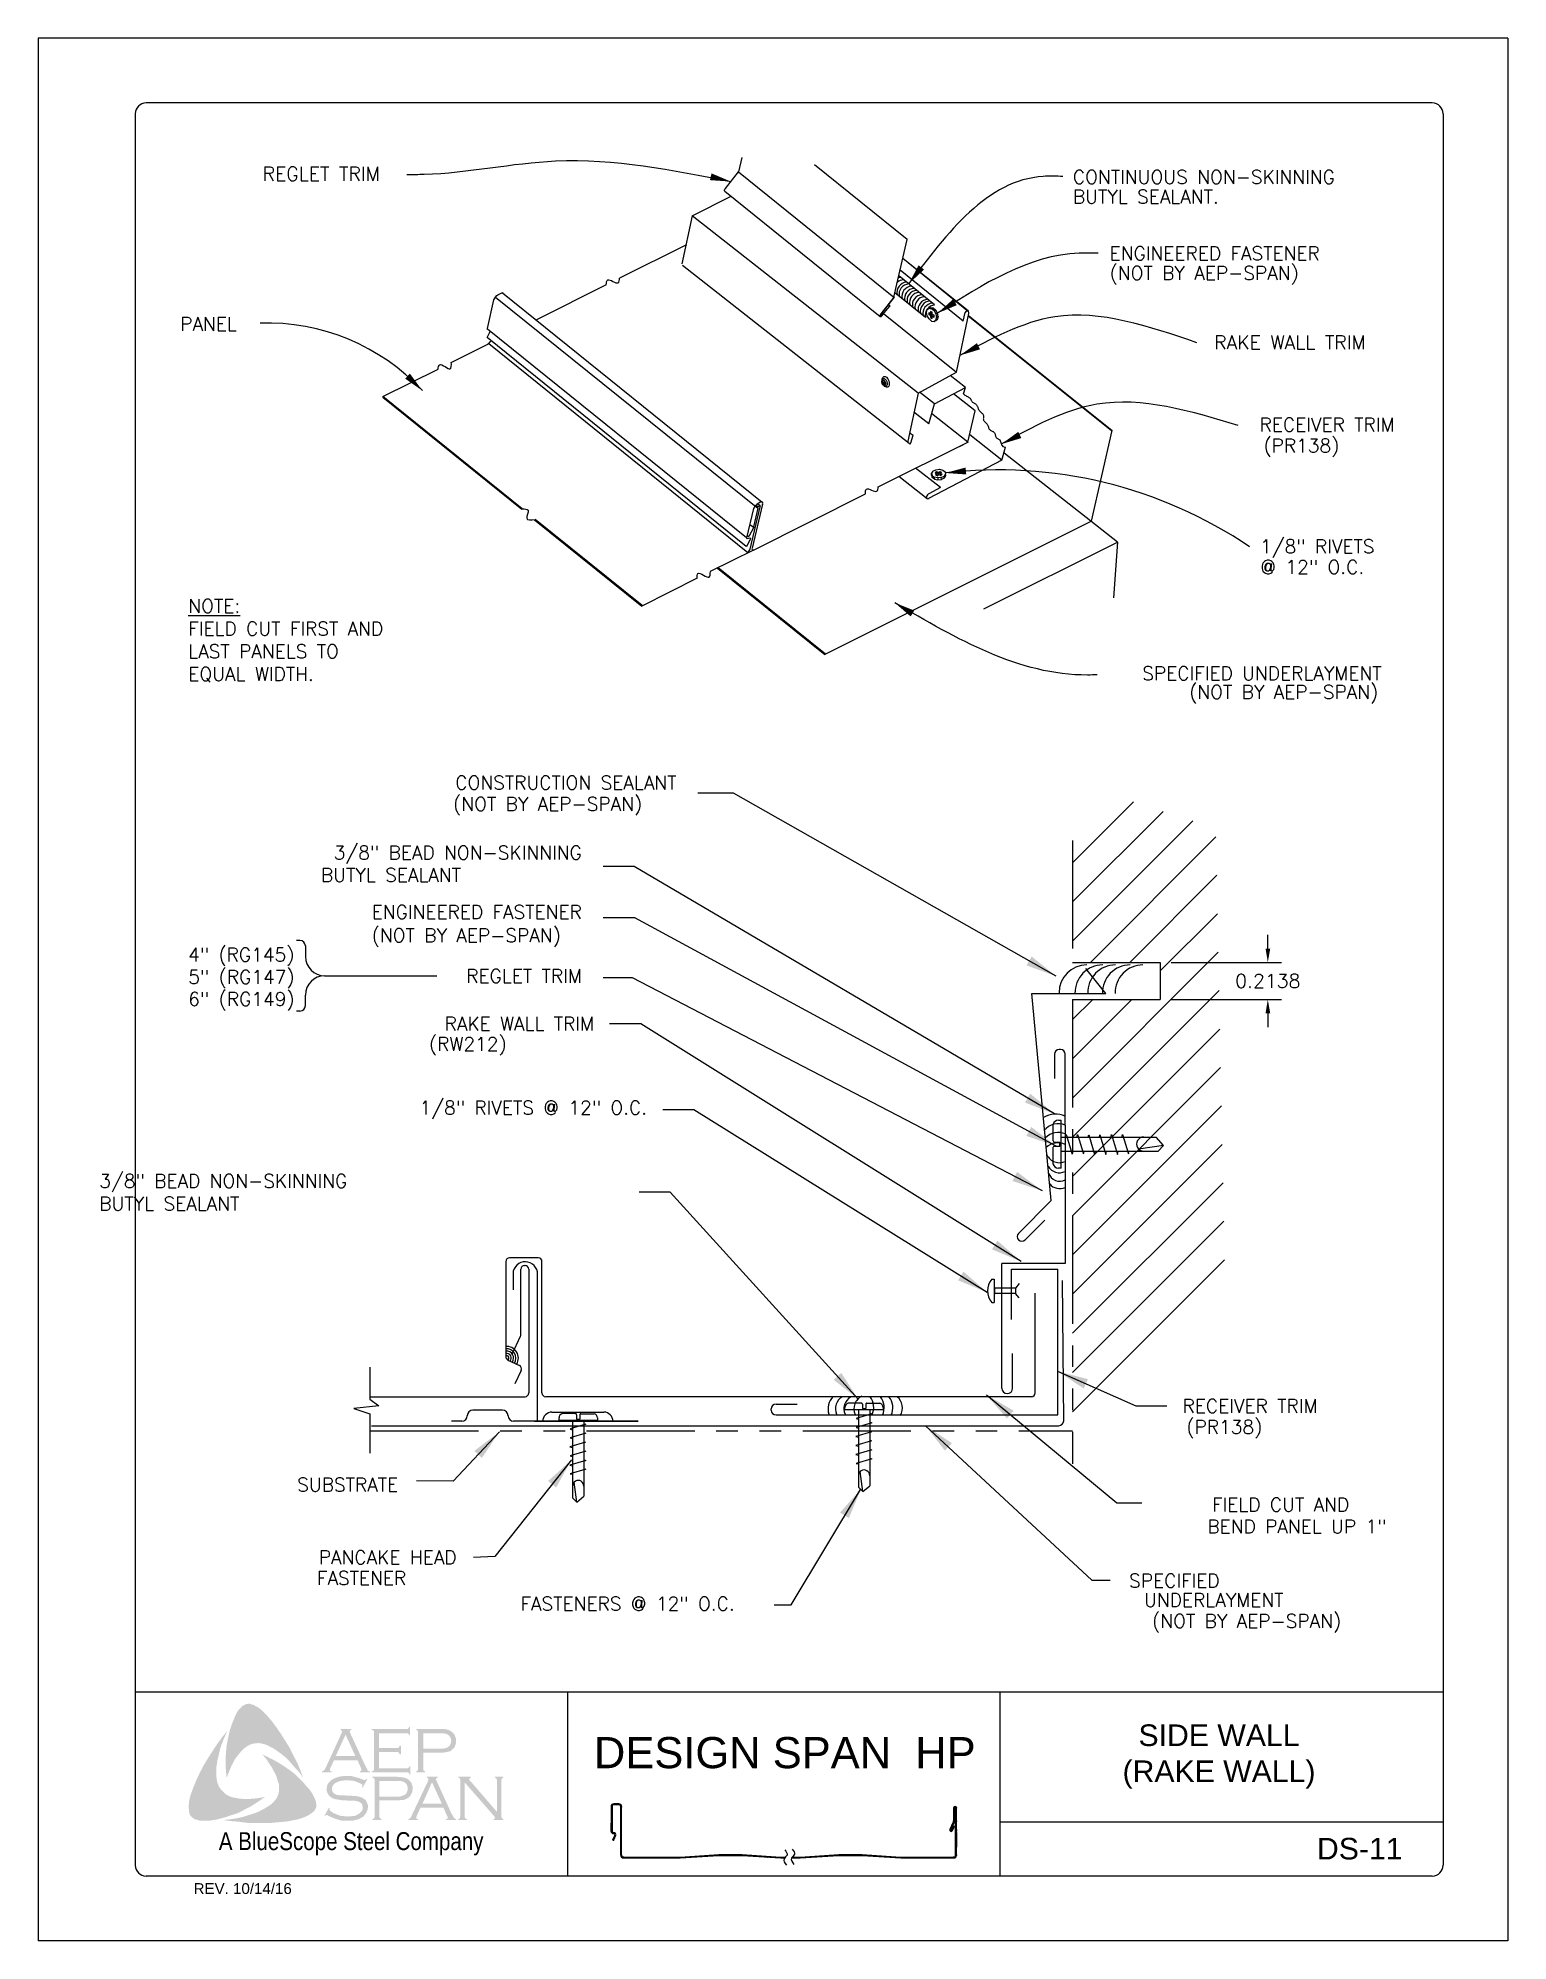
# Model space of a CAD drawing. Extents: x 100.6 to 109.1, y -26.2 to -15.2.
import ezdxf
from ezdxf.enums import TextEntityAlignment as Align

# ---------------------------------------------------------------- set-up
doc = ezdxf.new("R2010")
doc.units = 0
doc.header["$LTSCALE"] = 0.5
doc.header["$MEASUREMENT"] = 0
doc.linetypes.add('PHANTOM', pattern=[2.5, 1.25, -0.25, 0.25, -0.25, 0.25, -0.25])
doc.layers.get('0').update_dxf_attribs({"linetype": 'CONTINUOUS'})
doc.layers.get('Defpoints').update_dxf_attribs({"linetype": 'CONTINUOUS'})
for name, color, linetype in [('13-TEXT', 7, 'CONTINUOUS'), ('BORDER', 9, 'CONTINUOUS'), ('DIM', 4, 'CONTINUOUS'), ('DWG', 2, 'CONTINUOUS'), ('LAYER_1', 160, 'CONTINUOUS')]:
    doc.layers.add(name, color=color, linetype=linetype)
doc.styles.add('ROMAND', font='romand.shx')
doc.styles.get("Standard").update_dxf_attribs({"font": 'romans.shx'})
doc.styles.add('STD', font='simplex.shx', dxfattribs={"height": 0.125})
doc.dimstyles.get("Standard").update_dxf_attribs({"dimtxt": 0.18, "dimasz": 0.18, "dimexe": 0.18, "dimexo": 0.0625, "dimgap": 0.09, "dimtad": 0, "dimtih": 1, "dimtoh": 1, "dimdec": 4, "dimzin": 0, "dimdsep": 46, "dimtxsty": 'STANDARD', "dimcen": 0.09, "dimadec": 0, "dimazin": 0, "dimtfac": 1, "dimtdec": 4, "dimtofl": 0, "dimtmove": 0, "dimatfit": 3, "dimfxl": 1, "dimtolj": 1, "dimtzin": 0, "dimarcsym": 0})

msp = doc.modelspace()

# ---------------------------------------------------------------- texts
at = {"insert": (101.64614, -25.52671), "char_height": 0.1035891, "width": 1.5551846, "attachment_point": 1, "style": 'STD'}
msp.add_mtext('{\\fArial Narrow|b0|i0|c0|p34;A BlueScope Steel Company}', dxfattribs=at)
at = {"layer": 'BORDER', "attachment_point": 5, "style": 'ROMAND'}
for s, insert, char_height, width in [('\\pxt11;{\\fArial|b0|i0|c0|p34;SIDE WALL\\P(RAKE WALL)}', (107.42991, -25.08936), 0.125, 2.5014685), ('\\pxt11;{\\fArial|b0|i0|c0|p34;DESIGN SPAN  HP }', (104.91886, -25.06818), 0.18, 2.5014685), ('\\pxt11;{\\fArial|b0|i0|c0|p34;DS-11}', (108.24364, -25.6229), 0.125, 0.6095508), ('\\pxt11;{\\fArial|b0|i0|c0|p34;REV. 10/14/16}', (101.78418, -25.85319), 0.0625, 0.8055574)]:
    msp.add_mtext(s, dxfattribs=dict(at, insert=insert, char_height=char_height, width=width))
at = {"layer": 'DIM', "style": 'STD'}
for s, p in [('REGLET TRIM', (101.89927, -15.98033)), ('RAKE WALL TRIM', (107.40144, -16.95484))]:
    msp.add_text(s, height=0.079875, dxfattribs=at).set_placement(p)
at = {"layer": 'DIM'}
for s, p in [('CONTINUOUS NON-SKINNING', (106.58467, -15.99742)), ('BUTYL SEALANT.', (106.58467, -16.11126)), ('ENGINEERED FASTENER', (106.79725, -16.43929)), ('(NOT BY AEP-SPAN)', (106.79725, -16.55313)), (' PANEL', (101.36869, -16.8473)), ('1/8" RIVETS', (107.66747, -18.13385)), ('@ 12" O.C.', (107.6687, -18.25322)), ('SUBSTRATE', (102.09913, -23.55708)), ('SPECIFIED', (106.90978, -24.11293))]:
    msp.add_text(s, height=0.07875, dxfattribs=at).set_placement(p)
for s, p in [('SPECIFIED UNDERLAYMENT', (108.37004, -18.82762)), ('(NOT BY AEP-SPAN)', (108.35036, -18.93572)), ('FIELD CUT AND  ', (108.2908, -23.63278)), ('BEND PANEL UP 1"', (108.39845, -23.75973)), ('PANCAKE HEAD', (103.02064, -23.93791)), ('FASTENER ', (102.78374, -24.0574)), ('UNDERLAYMENT', (107.80293, -24.18476)), ('(NOT BY AEP-SPAN)', (108.1363, -24.3063))]:
    msp.add_text(s, height=0.07875, dxfattribs=at).set_placement(p, align=Align.MIDDLE_RIGHT)
for s, p in [('CONSTRUCTION SEALANT', (104.29241, -19.49854)), ('(NOT BY AEP-SPAN)', (104.0942, -19.62188)), ('3/8" BEAD NON-SKINNING', (103.74499, -19.90321)), ('BUTYL SEALANT', (103.04639, -20.03255)), ('ENGINEERED FASTENER', (103.74499, -20.24662)), ('(NOT BY AEP-SPAN)', (103.62376, -20.38192)), ('4" (RG145)', (102.0829, -20.49332)), ('5" (RG147)', (102.08388, -20.62186)), ('REGLET TRIM', (103.74499, -20.61674)), ('6" (RG149)', (102.08388, -20.75029))]:
    msp.add_text(s, height=0.07875, dxfattribs=at).set_placement(p, align=Align.RIGHT)
at = {"layer": 'DIM', "char_height": 0.07875}
for s, insert, attachment_point in [('RECEIVER TRIM', (107.66451, -17.38994), 4), ('(PR138)', (108.12544, -17.52414), 6), ('RAKE WALL TRIM', (103.81562, -20.85352), 6), ('(RW212)', (103.31026, -20.98323), 6), ('1/8" RIVETS @ 12" O.C.', (104.12296, -21.35169), 6), ('\\A1;\\pxql;3/8" BEAD NON-SKINNING\\PBUTYL SEALANT', (102.38922, -21.82762), 6), ('RECEIVER TRIM', (107.21898, -23.06281), 4), ('(PR138)', (107.67991, -23.19702), 6), ('FASTENERS @ 12" O.C.', (103.39071, -24.20658), 4)]:
    msp.add_mtext(s, dxfattribs=dict(at, insert=insert, attachment_point=attachment_point))
at = {"layer": 'DIM', "insert": (101.46957, -18.39877), "char_height": 0.07875, "width": 1.239864, "attachment_point": 1}
msp.add_mtext('\\LNOTE:\\P\\lFIELD CUT FIRST AND LAST PANELS TO EQUAL WIDTH.', dxfattribs=at)

# ---------------------------------------------------------------- blocks, each defined once
blk = doc.blocks.new('*D0')
at = {"layer": '13-TEXT', "lineweight": -2}
for p, q in [((107.712, -20.419), (107.712, -20.339)), ((107.153, -20.499), (107.792, -20.499)), ((107.153, -20.713), (107.792, -20.713)), ((107.712, -20.793), (107.712, -20.873))]:
    blk.add_line(p, q, dxfattribs=at)
at = {"layer": '13-TEXT'}
for points in [[(107.699, -20.419), (107.726, -20.419), (107.712, -20.499)], [(107.726, -20.793), (107.699, -20.793), (107.712, -20.713)]]:
    blk.add_solid(points, dxfattribs=at)
at = {"layer": 'Defpoints', "color": 0}
for p in [(107.09, -20.499), (107.09, -20.713), (107.712, -20.713)]:
    blk.add_point(p, dxfattribs=at)
at = {"layer": '13-TEXT', "insert": (107.712, -20.606), "char_height": 0.08, "attachment_point": 5}
blk.add_mtext('\\A1;0.2138', dxfattribs=at)

# ---------------------------------------------------------------- dimensions: what is measured, and where the dimension line sits
at = {"layer": '13-TEXT'}
dim = msp.add_aligned_dim(p1=(107.0904942442, -20.4988770809), p2=(107.0904942442, -20.7126270809), distance=0.6218452105, dimstyle='STANDARD', override={"dimtxt": 0.08, "dimasz": 0.08, "dimexe": 0.08, "dimgap": 0.03, "dimlfac": 1, "dimzin": 3, "dimcen": 0.08, "dimclrd": 256, "dimclre": 256, "dimclrt": 256, "dimtmove": 2, "dimtzin": 3}, dxfattribs=at)
dim.commit()
dim.dimension.update_dxf_attribs({"geometry": '*D0', "text_midpoint": (107.7123394547, -20.6057520809)})

# ---------------------------------------------------------------- hatches: boundary and pattern name
at = {"layer": 'LAYER_1'}
for points in [[(101.95195, -24.88395), (101.98028, -24.9224), (102.00659, -24.96085), (102.03087, -24.99929), (102.05717, -25.04178), (102.07741, -25.08428), (102.09967, -25.12475), (102.11788, -25.16926), (102.13407, -25.21176), (102.11181, -25.1814), (102.0855, -25.15308), (102.06122, -25.12475), (102.03492, -25.09642), (102.00659, -25.07416), (101.97624, -25.0519), (101.96005, -25.04178), (101.94386, -25.03369), (101.92565, -25.02357), (101.90744, -25.0175), (101.88923, -25.01346), (101.87506, -25.01143), (101.85685, -25.01346), (101.84066, -25.01548), (101.82447, -25.02155), (101.81031, -25.02964), (101.79615, -25.03976), (101.78401, -25.04988), (101.76782, -25.06809), (101.75365, -25.0863), (101.73949, -25.10451), (101.72937, -25.12475), (101.71723, -25.14701), (101.70914, -25.16724), (101.69093, -25.21176), (101.68688, -25.16724), (101.68486, -25.11868), (101.68688, -25.07416), (101.69093, -25.02762), (101.69902, -24.98513), (101.70914, -24.94061), (101.7233, -24.89812), (101.73949, -24.85765), (101.75163, -24.83337), (101.75972, -24.82123), (101.76984, -24.81111), (101.77794, -24.80099), (101.79008, -24.7929), (101.80222, -24.78683), (101.81638, -24.7848), (101.8265, -24.7848), (101.83662, -24.78885), (101.84876, -24.79087), (101.85685, -24.79694), (101.87709, -24.80706), (101.89327, -24.82123), (101.90946, -24.83741), (101.92565, -24.8536)], [(101.63427, -25.2239), (101.63832, -25.24211), (101.64439, -25.2583), (101.65248, -25.27246), (101.66462, -25.28662), (101.67676, -25.29877), (101.69093, -25.31091), (101.70711, -25.319), (101.7233, -25.32507), (101.74556, -25.32912), (101.76984, -25.33316), (101.79412, -25.33519), (101.8184, -25.33519), (101.84269, -25.33316), (101.86697, -25.33114), (101.91351, -25.32305), (101.87506, -25.34935), (101.83459, -25.37566), (101.7921, -25.39792), (101.75163, -25.41815), (101.70711, -25.43231), (101.68486, -25.44041), (101.66057, -25.44648), (101.63832, -25.45255), (101.61403, -25.4566), (101.58975, -25.46064), (101.56749, -25.46064), (101.54119, -25.46064), (101.53107, -25.45862), (101.51893, -25.45457), (101.50679, -25.45255), (101.4987, -25.44648), (101.48858, -25.43839), (101.48048, -25.43029), (101.47644, -25.42017), (101.47441, -25.41006), (101.47239, -25.38982), (101.47239, -25.36959), (101.47441, -25.34733), (101.47846, -25.32709), (101.48453, -25.30686), (101.4987, -25.26841), (101.51691, -25.2239), (101.53714, -25.1814), (101.5594, -25.13891), (101.58368, -25.09844), (101.60999, -25.05797), (101.63629, -25.0175), (101.66462, -24.97906), (101.69497, -24.94061), (101.66664, -25.00739), (101.6545, -25.04178), (101.64641, -25.07618), (101.63832, -25.11058), (101.63225, -25.14903), (101.63225, -25.16724), (101.63225, -25.18545), (101.63225, -25.20569)], [(102.57316, -25.06404), (102.57316, -25.15712), (102.73301, -25.15712), (102.73908, -25.15712), (102.74313, -25.15308), (102.74718, -25.15105), (102.74718, -25.14701), (102.75325, -25.14701), (102.75325, -25.19355), (102.74718, -25.19355), (102.74718, -25.18747), (102.74313, -25.18343), (102.73908, -25.1814), (102.73301, -25.1814), (102.53067, -25.1814), (102.53067, -25.17533), (102.53876, -25.17331), (102.54078, -25.16926), (102.54281, -25.16724), (102.54281, -25.15915), (102.54281, -24.95073), (102.54281, -24.94466), (102.54078, -24.94061), (102.53674, -24.93656), (102.53067, -24.93656), (102.53067, -24.93049), (102.73099, -24.93049), (102.73706, -24.93049), (102.74111, -24.92847), (102.74313, -24.92442), (102.74718, -24.91835), (102.75123, -24.91835), (102.75123, -24.96489), (102.74718, -24.96489), (102.74313, -24.95882), (102.74111, -24.9568), (102.73706, -24.95478), (102.73099, -24.95478), (102.57316, -24.95478), (102.57316, -25.03976), (102.67636, -25.03976), (102.68243, -25.03976), (102.68647, -25.03774), (102.69052, -25.03369), (102.69052, -25.02762), (102.69862, -25.02762), (102.69862, -25.07618), (102.69052, -25.07618), (102.69052, -25.07011), (102.68647, -25.06607), (102.68243, -25.06404), (102.67636, -25.06404)], [(102.19275, -25.31495), (102.20286, -25.33721), (102.20691, -25.34733), (102.20893, -25.36149), (102.21096, -25.37363), (102.20893, -25.38375), (102.20286, -25.39589), (102.19679, -25.40601), (102.18061, -25.41815), (102.16239, -25.43029), (102.14418, -25.43839), (102.12395, -25.44648), (102.10371, -25.45255), (102.08348, -25.4566), (102.04301, -25.46469), (101.99647, -25.46874), (101.95195, -25.47278), (101.90339, -25.47278), (101.85685, -25.47278), (101.81031, -25.47278), (101.76377, -25.46671), (101.71723, -25.46267), (101.67271, -25.4566), (101.70914, -25.45255), (101.74961, -25.44648), (101.78603, -25.43839), (101.82447, -25.42624), (101.8609, -25.4141), (101.87709, -25.40803), (101.8953, -25.39792), (101.91148, -25.38982), (101.92767, -25.3797), (101.94386, -25.36959), (101.96005, -25.35542), (101.97016, -25.34328), (101.98028, -25.33114), (101.98635, -25.31698), (101.99242, -25.30079), (101.99445, -25.2846), (101.99445, -25.26841), (101.99445, -25.2502), (101.98838, -25.23604), (101.98231, -25.21378), (101.97421, -25.19152), (101.96207, -25.17129), (101.95195, -25.15105), (101.93779, -25.13082), (101.92565, -25.11058), (101.89732, -25.07618), (101.93779, -25.09642), (101.98028, -25.11868), (102.02278, -25.14498), (102.06324, -25.17331), (102.08146, -25.18747), (102.09967, -25.20366), (102.11788, -25.22187), (102.13407, -25.23806), (102.15025, -25.2583), (102.16644, -25.27448), (102.18061, -25.29472)], [(102.50436, -25.22187), (102.47806, -25.26841), (102.47401, -25.26639), (102.47603, -25.25627), (102.47603, -25.25223), (102.47401, -25.2502), (102.46187, -25.24413), (102.44366, -25.23604), (102.42545, -25.22997), (102.40521, -25.22794), (102.38498, -25.22794), (102.36879, -25.22794), (102.3526, -25.22997), (102.33844, -25.23401), (102.32427, -25.24009), (102.31416, -25.24616), (102.30606, -25.25627), (102.30201, -25.26437), (102.29999, -25.27651), (102.29999, -25.2846), (102.30404, -25.2927), (102.31011, -25.30079), (102.3182, -25.30686), (102.32832, -25.31091), (102.34248, -25.31293), (102.38498, -25.31495), (102.4214, -25.31698), (102.4477, -25.319), (102.46187, -25.32305), (102.47603, -25.32709), (102.48413, -25.33316), (102.4902, -25.33721), (102.49627, -25.34328), (102.50031, -25.34935), (102.50234, -25.35745), (102.50639, -25.36352), (102.50841, -25.37363), (102.50841, -25.38173), (102.50639, -25.39792), (102.50234, -25.40399), (102.50031, -25.41208), (102.49627, -25.41815), (102.49222, -25.42422), (102.48008, -25.43839), (102.47199, -25.44243), (102.46187, -25.44648), (102.45377, -25.45255), (102.44163, -25.45457), (102.41938, -25.46064), (102.39307, -25.46064), (102.36474, -25.46064), (102.35058, -25.45862), (102.33641, -25.45457), (102.31213, -25.44648), (102.27976, -25.43231), (102.26964, -25.42624), (102.26559, -25.42827), (102.26155, -25.43231), (102.2575, -25.43029), (102.2838, -25.38375), (102.28785, -25.3878), (102.28583, -25.39792), (102.28785, -25.39994), (102.2919, -25.40399), (102.30808, -25.41613), (102.32832, -25.42422), (102.35058, -25.43231), (102.37081, -25.43434), (102.39105, -25.43636), (102.41331, -25.43434), (102.43354, -25.43231), (102.44973, -25.42422), (102.46187, -25.41613), (102.46996, -25.40803), (102.47603, -25.39994), (102.47806, -25.39185), (102.47806, -25.38375), (102.47603, -25.37161), (102.47603, -25.36756), (102.47199, -25.36149), (102.46389, -25.35542), (102.45175, -25.34935), (102.44163, -25.34733), (102.43354, -25.34531), (102.37891, -25.34328), (102.35058, -25.34126), (102.32832, -25.33721), (102.31416, -25.33519), (102.29797, -25.32709), (102.2919, -25.32305), (102.28785, -25.319), (102.28178, -25.31293), (102.27773, -25.30686), (102.27369, -25.29877), (102.27166, -25.2927), (102.26964, -25.2846), (102.26964, -25.27853), (102.27166, -25.26437), (102.27369, -25.25223), (102.27976, -25.24211), (102.28987, -25.23199), (102.29797, -25.2239), (102.30808, -25.21985), (102.3182, -25.21378), (102.33034, -25.20973), (102.34248, -25.20569), (102.35665, -25.20366), (102.37081, -25.20164), (102.387, -25.20164), (102.41128, -25.20164), (102.43354, -25.20771), (102.4558, -25.21378), (102.4821, -25.2239), (102.4902, -25.22592), (102.49424, -25.2239), (102.49829, -25.21985)], [(103.06689, -25.23806), (103.06689, -25.43434), (103.06891, -25.44243), (103.07093, -25.44648), (103.07498, -25.4485), (103.08105, -25.45255), (103.08105, -25.4566), (103.03046, -25.4566), (103.03046, -25.45255), (103.03654, -25.4485), (103.04058, -25.44648), (103.04058, -25.44243), (103.04261, -25.43434), (103.04261, -25.22794), (103.04058, -25.22187), (103.04058, -25.2158), (103.03654, -25.21378), (103.03046, -25.21176), (103.03046, -25.20569), (103.10331, -25.20569), (103.10331, -25.21176), (103.09522, -25.2158), (103.09522, -25.21783), (103.09522, -25.21985), (103.09522, -25.22592), (103.10331, -25.23401), (103.25507, -25.41006), (103.25507, -25.22794), (103.25305, -25.22187), (103.25102, -25.2158), (103.249, -25.21378), (103.24293, -25.21176), (103.24293, -25.20569), (103.29149, -25.20569), (103.29149, -25.21176), (103.28542, -25.21378), (103.2834, -25.2158), (103.28138, -25.22187), (103.27935, -25.22794), (103.27935, -25.43434), (103.28138, -25.44243), (103.2834, -25.44648), (103.28542, -25.4485), (103.29149, -25.45255), (103.29149, -25.4566), (103.23484, -25.4566), (103.23484, -25.45255), (103.24091, -25.4485), (103.24293, -25.44648), (103.24293, -25.44446), (103.24091, -25.43839), (103.23484, -25.43029)]]:
    msp.add_hatch(color=7, dxfattribs=at).paths.add_polyline_path(points)
h = msp.add_hatch(color=7, dxfattribs=at)
edge = h.paths.add_edge_path(flags=16)
edge.add_spline(control_points=[(102.43556, -25.0863), (102.43556, -25.0863), (102.37891, -24.96287), (102.37891, -24.96287), (102.37891, -24.96287), (102.32225, -25.0863), (102.32225, -25.0863), (102.32225, -25.0863), (102.43556, -25.0863), (102.43556, -25.0863), (102.43556, -25.0863), (102.43556, -25.0863), (102.43556, -25.0863), (102.43556, -25.0863), (102.43556, -25.0863), (102.43556, -25.0863)], knot_values=[0, 0, 0, 0, 1, 1, 1, 2, 2, 2, 3, 3, 3, 4, 4, 4, 5, 5, 5, 5], degree=3, periodic=0)
edge = h.paths.add_edge_path()
edge.add_spline(control_points=[(102.4477, -25.11058), (102.4477, -25.11058), (102.31213, -25.11058), (102.31213, -25.11058), (102.31213, -25.11058), (102.28987, -25.15915), (102.28987, -25.15915), (102.28987, -25.15915), (102.28987, -25.15915), (102.28987, -25.15915), (102.28987, -25.15915), (102.28785, -25.16724), (102.28785, -25.16724), (102.28785, -25.16724), (102.28785, -25.16724), (102.28785, -25.16724), (102.28785, -25.16724), (102.28785, -25.16926), (102.28785, -25.16926), (102.28785, -25.16926), (102.28987, -25.17331), (102.28987, -25.17331), (102.28987, -25.17331), (102.29797, -25.17533), (102.29797, -25.17533), (102.29797, -25.17533), (102.29797, -25.1814), (102.29797, -25.1814), (102.29797, -25.1814), (102.24333, -25.1814), (102.24333, -25.1814), (102.24333, -25.1814), (102.24333, -25.17533), (102.24333, -25.17533), (102.24333, -25.17533), (102.24333, -25.17533), (102.24333, -25.17533), (102.24333, -25.17533), (102.2494, -25.17331), (102.2494, -25.17331), (102.2494, -25.17331), (102.25345, -25.16926), (102.25345, -25.16926), (102.25345, -25.16926), (102.25345, -25.16926), (102.25345, -25.16926), (102.25345, -25.16926), (102.25952, -25.16319), (102.25952, -25.16319), (102.25952, -25.16319), (102.26559, -25.15105), (102.26559, -25.15105), (102.26559, -25.15105), (102.35665, -24.95275), (102.35665, -24.95275), (102.35665, -24.95275), (102.35665, -24.95275), (102.35665, -24.95275), (102.35665, -24.95275), (102.35867, -24.94466), (102.35867, -24.94466), (102.35867, -24.94466), (102.35867, -24.94466), (102.35867, -24.94466), (102.35867, -24.94466), (102.35867, -24.94061), (102.35867, -24.94061), (102.35867, -24.94061), (102.35665, -24.93859), (102.35665, -24.93859), (102.35665, -24.93859), (102.35058, -24.93656), (102.35058, -24.93656), (102.35058, -24.93656), (102.35058, -24.93049), (102.35058, -24.93049), (102.35058, -24.93049), (102.41331, -24.93049), (102.41331, -24.93049), (102.41331, -24.93049), (102.41331, -24.93656), (102.41331, -24.93656), (102.41331, -24.93656), (102.41331, -24.93656), (102.41331, -24.93656), (102.41331, -24.93656), (102.40521, -24.93859), (102.40521, -24.93859), (102.40521, -24.93859), (102.40319, -24.94061), (102.40319, -24.94061), (102.40319, -24.94061), (102.40319, -24.94466), (102.40319, -24.94466), (102.40319, -24.94466), (102.40319, -24.94466), (102.40319, -24.94466), (102.40319, -24.94466), (102.40521, -24.95275), (102.40521, -24.95275), (102.40521, -24.95275), (102.49424, -25.14498), (102.49424, -25.14498), (102.49424, -25.14498), (102.49424, -25.14498), (102.49424, -25.14498), (102.49424, -25.14498), (102.50234, -25.15915), (102.50234, -25.15915), (102.50234, -25.15915), (102.50639, -25.16926), (102.50639, -25.16926), (102.50639, -25.16926), (102.50639, -25.16926), (102.50639, -25.16926), (102.50639, -25.16926), (102.51043, -25.17331), (102.51043, -25.17331), (102.51043, -25.17331), (102.52055, -25.17533), (102.52055, -25.17533), (102.52055, -25.17533), (102.52055, -25.1814), (102.52055, -25.1814), (102.52055, -25.1814), (102.46187, -25.1814), (102.46187, -25.1814), (102.46187, -25.1814), (102.46187, -25.17533), (102.46187, -25.17533), (102.46187, -25.17533), (102.46187, -25.17533), (102.46187, -25.17533), (102.46187, -25.17533), (102.46592, -25.17331), (102.46592, -25.17331), (102.46592, -25.17331), (102.46794, -25.17331), (102.46794, -25.17331), (102.46794, -25.17331), (102.46996, -25.16926), (102.46996, -25.16926), (102.46996, -25.16926), (102.47199, -25.16724), (102.47199, -25.16724), (102.47199, -25.16724), (102.47199, -25.16724), (102.47199, -25.16724), (102.47199, -25.16724), (102.46996, -25.16319), (102.46996, -25.16319), (102.46996, -25.16319), (102.46794, -25.1551), (102.46794, -25.1551), (102.46794, -25.1551), (102.4477, -25.11058), (102.4477, -25.11058), (102.4477, -25.11058), (102.4477, -25.11058), (102.4477, -25.11058), (102.4477, -25.11058), (102.4477, -25.11058), (102.4477, -25.11058)], knot_values=[0, 0, 0, 0, 1, 1, 1, 2, 2, 2, 3, 3, 3, 4, 4, 4, 5, 5, 5, 6, 6, 6, 7, 7, 7, 8, 8, 8, 9, 9, 9, 10, 10, 10, 11, 11, 11, 12, 12, 12, 13, 13, 13, 14, 14, 14, 15, 15, 15, 16, 16, 16, 17, 17, 17, 18, 18, 18, 19, 19, 19, 20, 20, 20, 21, 21, 21, 22, 22, 22, 23, 23, 23, 24, 24, 24, 25, 25, 25, 26, 26, 26, 27, 27, 27, 28, 28, 28, 29, 29, 29, 30, 30, 30, 31, 31, 31, 32, 32, 32, 33, 33, 33, 34, 34, 34, 35, 35, 35, 36, 36, 36, 37, 37, 37, 38, 38, 38, 39, 39, 39, 40, 40, 40, 41, 41, 41, 42, 42, 42, 43, 43, 43, 44, 44, 44, 45, 45, 45, 46, 46, 46, 47, 47, 47, 48, 48, 48, 49, 49, 49, 50, 50, 50, 51, 51, 51, 52, 52, 52, 53, 53, 53, 54, 54, 54, 54], degree=3, periodic=0)
h = msp.add_hatch(color=7, dxfattribs=at)
edge = h.paths.add_edge_path(flags=16)
edge.add_spline(control_points=[(102.82812, -25.04381), (102.82812, -25.04381), (102.9212, -25.04381), (102.9212, -25.04381), (102.9212, -25.04381), (102.9212, -25.04381), (102.9212, -25.04381), (102.9212, -25.04381), (102.93941, -25.04381), (102.93941, -25.04381), (102.93941, -25.04381), (102.95357, -25.04178), (102.95357, -25.04178), (102.95357, -25.04178), (102.95357, -25.04178), (102.95357, -25.04178), (102.95357, -25.04178), (102.96369, -25.03976), (102.96369, -25.03976), (102.96369, -25.03976), (102.96976, -25.03571), (102.96976, -25.03571), (102.96976, -25.03571), (102.96976, -25.03571), (102.96976, -25.03571), (102.96976, -25.03571), (102.97785, -25.02964), (102.97785, -25.02964), (102.97785, -25.02964), (102.98392, -25.02155), (102.98392, -25.02155), (102.98392, -25.02155), (102.98797, -25.01143), (102.98797, -25.01143), (102.98797, -25.01143), (102.99, -24.99929), (102.99, -24.99929), (102.99, -24.99929), (102.99, -24.99929), (102.99, -24.99929), (102.99, -24.99929), (102.98797, -24.98715), (102.98797, -24.98715), (102.98797, -24.98715), (102.98392, -24.97703), (102.98392, -24.97703), (102.98392, -24.97703), (102.97785, -24.96894), (102.97785, -24.96894), (102.97785, -24.96894), (102.96976, -24.96287), (102.96976, -24.96287), (102.96976, -24.96287), (102.96976, -24.96287), (102.96976, -24.96287), (102.96976, -24.96287), (102.96369, -24.95882), (102.96369, -24.95882), (102.96369, -24.95882), (102.95357, -24.9568), (102.95357, -24.9568), (102.95357, -24.9568), (102.95357, -24.9568), (102.95357, -24.9568), (102.95357, -24.9568), (102.93941, -24.95478), (102.93941, -24.95478), (102.93941, -24.95478), (102.9212, -24.95478), (102.9212, -24.95478), (102.9212, -24.95478), (102.82812, -24.95478), (102.82812, -24.95478), (102.82812, -24.95478), (102.82812, -25.04381), (102.82812, -25.04381), (102.82812, -25.04381), (102.82812, -25.04381), (102.82812, -25.04381), (102.82812, -25.04381), (102.82812, -25.04381), (102.82812, -25.04381)], knot_values=[0, 0, 0, 0, 1, 1, 1, 2, 2, 2, 3, 3, 3, 4, 4, 4, 5, 5, 5, 6, 6, 6, 7, 7, 7, 8, 8, 8, 9, 9, 9, 10, 10, 10, 11, 11, 11, 12, 12, 12, 13, 13, 13, 14, 14, 14, 15, 15, 15, 16, 16, 16, 17, 17, 17, 18, 18, 18, 19, 19, 19, 20, 20, 20, 21, 21, 21, 22, 22, 22, 23, 23, 23, 24, 24, 24, 25, 25, 25, 26, 26, 26, 27, 27, 27, 27], degree=3, periodic=0)
edge = h.paths.add_edge_path()
edge.add_spline(control_points=[(102.82812, -25.06809), (102.82812, -25.06809), (102.82812, -25.16117), (102.82812, -25.16117), (102.82812, -25.16117), (102.82812, -25.16117), (102.82812, -25.16117), (102.82812, -25.16117), (102.82812, -25.16724), (102.82812, -25.16724), (102.82812, -25.16724), (102.83014, -25.16926), (102.83014, -25.16926), (102.83014, -25.16926), (102.83014, -25.16926), (102.83014, -25.16926), (102.83014, -25.16926), (102.83419, -25.17331), (102.83419, -25.17331), (102.83419, -25.17331), (102.83823, -25.17533), (102.83823, -25.17533), (102.83823, -25.17533), (102.83823, -25.1814), (102.83823, -25.1814), (102.83823, -25.1814), (102.78765, -25.1814), (102.78765, -25.1814), (102.78765, -25.1814), (102.78765, -25.17533), (102.78765, -25.17533), (102.78765, -25.17533), (102.78765, -25.17533), (102.78765, -25.17533), (102.78765, -25.17533), (102.79169, -25.17331), (102.79169, -25.17331), (102.79169, -25.17331), (102.79574, -25.16926), (102.79574, -25.16926), (102.79574, -25.16926), (102.79574, -25.16926), (102.79574, -25.16926), (102.79574, -25.16926), (102.79777, -25.16724), (102.79777, -25.16724), (102.79777, -25.16724), (102.79777, -25.16117), (102.79777, -25.16117), (102.79777, -25.16117), (102.79777, -24.9487), (102.79777, -24.9487), (102.79777, -24.9487), (102.79777, -24.9487), (102.79777, -24.9487), (102.79777, -24.9487), (102.79777, -24.94466), (102.79777, -24.94466), (102.79777, -24.94466), (102.79574, -24.94061), (102.79574, -24.94061), (102.79574, -24.94061), (102.79574, -24.94061), (102.79574, -24.94061), (102.79574, -24.94061), (102.79169, -24.93656), (102.79169, -24.93656), (102.79169, -24.93656), (102.78765, -24.93656), (102.78765, -24.93656), (102.78765, -24.93656), (102.78765, -24.93049), (102.78765, -24.93049), (102.78765, -24.93049), (102.91917, -24.93049), (102.91917, -24.93049), (102.91917, -24.93049), (102.91917, -24.93049), (102.91917, -24.93049), (102.91917, -24.93049), (102.94346, -24.93049), (102.94346, -24.93049), (102.94346, -24.93049), (102.96369, -24.93252), (102.96369, -24.93252), (102.96369, -24.93252), (102.96369, -24.93252), (102.96369, -24.93252), (102.96369, -24.93252), (102.97785, -24.93656), (102.97785, -24.93656), (102.97785, -24.93656), (102.99, -24.94466), (102.99, -24.94466), (102.99, -24.94466), (102.99, -24.94466), (102.99, -24.94466), (102.99, -24.94466), (102.99607, -24.9487), (102.99607, -24.9487), (102.99607, -24.9487), (103.00011, -24.95275), (103.00011, -24.95275), (103.00011, -24.95275), (103.01023, -24.96489), (103.01023, -24.96489), (103.01023, -24.96489), (103.01023, -24.96489), (103.01023, -24.96489), (103.01023, -24.96489), (103.01225, -24.97299), (103.01225, -24.97299), (103.01225, -24.97299), (103.0163, -24.98108), (103.0163, -24.98108), (103.0163, -24.98108), (103.01832, -24.98917), (103.01832, -24.98917), (103.01832, -24.98917), (103.01832, -24.99929), (103.01832, -24.99929), (103.01832, -24.99929), (103.01832, -24.99929), (103.01832, -24.99929), (103.01832, -24.99929), (103.01832, -25.01143), (103.01832, -25.01143), (103.01832, -25.01143), (103.01428, -25.02155), (103.01428, -25.02155), (103.01428, -25.02155), (103.01023, -25.03369), (103.01023, -25.03369), (103.01023, -25.03369), (103.00416, -25.04178), (103.00416, -25.04178), (103.00416, -25.04178), (103.00416, -25.04178), (103.00416, -25.04178), (103.00416, -25.04178), (102.99607, -25.04786), (102.99607, -25.04786), (102.99607, -25.04786), (102.99, -25.05595), (102.99, -25.05595), (102.99, -25.05595), (102.9819, -25.06), (102.9819, -25.06), (102.9819, -25.06), (102.97178, -25.06202), (102.97178, -25.06202), (102.97178, -25.06202), (102.97178, -25.06202), (102.97178, -25.06202), (102.97178, -25.06202), (102.96167, -25.06404), (102.96167, -25.06404), (102.96167, -25.06404), (102.94953, -25.06607), (102.94953, -25.06607), (102.94953, -25.06607), (102.91917, -25.06809), (102.91917, -25.06809), (102.91917, -25.06809), (102.82812, -25.06809), (102.82812, -25.06809), (102.82812, -25.06809), (102.82812, -25.06809), (102.82812, -25.06809), (102.82812, -25.06809), (102.82812, -25.06809), (102.82812, -25.06809)], knot_values=[0, 0, 0, 0, 1, 1, 1, 2, 2, 2, 3, 3, 3, 4, 4, 4, 5, 5, 5, 6, 6, 6, 7, 7, 7, 8, 8, 8, 9, 9, 9, 10, 10, 10, 11, 11, 11, 12, 12, 12, 13, 13, 13, 14, 14, 14, 15, 15, 15, 16, 16, 16, 17, 17, 17, 18, 18, 18, 19, 19, 19, 20, 20, 20, 21, 21, 21, 22, 22, 22, 23, 23, 23, 24, 24, 24, 25, 25, 25, 26, 26, 26, 27, 27, 27, 28, 28, 28, 29, 29, 29, 30, 30, 30, 31, 31, 31, 32, 32, 32, 33, 33, 33, 34, 34, 34, 35, 35, 35, 36, 36, 36, 37, 37, 37, 38, 38, 38, 39, 39, 39, 40, 40, 40, 41, 41, 41, 42, 42, 42, 43, 43, 43, 44, 44, 44, 45, 45, 45, 46, 46, 46, 47, 47, 47, 48, 48, 48, 49, 49, 49, 50, 50, 50, 51, 51, 51, 52, 52, 52, 53, 53, 53, 54, 54, 54, 55, 55, 55, 56, 56, 56, 57, 57, 57, 57], degree=3, periodic=0)
h = msp.add_hatch(color=7, dxfattribs=at)
edge = h.paths.add_edge_path(flags=16)
edge.add_spline(control_points=[(102.57518, -25.32102), (102.57518, -25.32102), (102.67029, -25.32102), (102.67029, -25.32102), (102.67029, -25.32102), (102.67029, -25.32102), (102.67029, -25.32102), (102.67029, -25.32102), (102.6885, -25.32102), (102.6885, -25.32102), (102.6885, -25.32102), (102.70064, -25.319), (102.70064, -25.319), (102.70064, -25.319), (102.70064, -25.319), (102.70064, -25.319), (102.70064, -25.319), (102.71076, -25.31495), (102.71076, -25.31495), (102.71076, -25.31495), (102.71885, -25.31293), (102.71885, -25.31293), (102.71885, -25.31293), (102.71885, -25.31293), (102.71885, -25.31293), (102.71885, -25.31293), (102.72694, -25.30686), (102.72694, -25.30686), (102.72694, -25.30686), (102.73301, -25.29674), (102.73301, -25.29674), (102.73301, -25.29674), (102.73706, -25.28662), (102.73706, -25.28662), (102.73706, -25.28662), (102.73908, -25.27448), (102.73908, -25.27448), (102.73908, -25.27448), (102.73908, -25.27448), (102.73908, -25.27448), (102.73908, -25.27448), (102.73706, -25.26437), (102.73706, -25.26437), (102.73706, -25.26437), (102.73301, -25.25223), (102.73301, -25.25223), (102.73301, -25.25223), (102.72694, -25.24413), (102.72694, -25.24413), (102.72694, -25.24413), (102.71885, -25.23806), (102.71885, -25.23806), (102.71885, -25.23806), (102.71885, -25.23806), (102.71885, -25.23806), (102.71885, -25.23806), (102.71076, -25.23401), (102.71076, -25.23401), (102.71076, -25.23401), (102.70064, -25.23199), (102.70064, -25.23199), (102.70064, -25.23199), (102.70064, -25.23199), (102.70064, -25.23199), (102.70064, -25.23199), (102.6885, -25.22997), (102.6885, -25.22997), (102.6885, -25.22997), (102.67029, -25.22997), (102.67029, -25.22997), (102.67029, -25.22997), (102.57518, -25.22997), (102.57518, -25.22997), (102.57518, -25.22997), (102.57518, -25.32102), (102.57518, -25.32102), (102.57518, -25.32102), (102.57518, -25.32102), (102.57518, -25.32102), (102.57518, -25.32102), (102.57518, -25.32102), (102.57518, -25.32102)], knot_values=[0, 0, 0, 0, 1, 1, 1, 2, 2, 2, 3, 3, 3, 4, 4, 4, 5, 5, 5, 6, 6, 6, 7, 7, 7, 8, 8, 8, 9, 9, 9, 10, 10, 10, 11, 11, 11, 12, 12, 12, 13, 13, 13, 14, 14, 14, 15, 15, 15, 16, 16, 16, 17, 17, 17, 18, 18, 18, 19, 19, 19, 20, 20, 20, 21, 21, 21, 22, 22, 22, 23, 23, 23, 24, 24, 24, 25, 25, 25, 26, 26, 26, 27, 27, 27, 27], degree=3, periodic=0)
edge = h.paths.add_edge_path()
edge.add_spline(control_points=[(102.57518, -25.34328), (102.57518, -25.34328), (102.57518, -25.43839), (102.57518, -25.43839), (102.57518, -25.43839), (102.57518, -25.43839), (102.57518, -25.43839), (102.57518, -25.43839), (102.57721, -25.44243), (102.57721, -25.44243), (102.57721, -25.44243), (102.57923, -25.44648), (102.57923, -25.44648), (102.57923, -25.44648), (102.57923, -25.44648), (102.57923, -25.44648), (102.57923, -25.44648), (102.58125, -25.4485), (102.58125, -25.4485), (102.58125, -25.4485), (102.58732, -25.45255), (102.58732, -25.45255), (102.58732, -25.45255), (102.58732, -25.4566), (102.58732, -25.4566), (102.58732, -25.4566), (102.53471, -25.4566), (102.53471, -25.4566), (102.53471, -25.4566), (102.53471, -25.45255), (102.53471, -25.45255), (102.53471, -25.45255), (102.53471, -25.45255), (102.53471, -25.45255), (102.53471, -25.45255), (102.54078, -25.4485), (102.54078, -25.4485), (102.54078, -25.4485), (102.54483, -25.44648), (102.54483, -25.44648), (102.54483, -25.44648), (102.54483, -25.44648), (102.54483, -25.44648), (102.54483, -25.44648), (102.54483, -25.44243), (102.54483, -25.44243), (102.54483, -25.44243), (102.54685, -25.43839), (102.54685, -25.43839), (102.54685, -25.43839), (102.54685, -25.2239), (102.54685, -25.2239), (102.54685, -25.2239), (102.54685, -25.2239), (102.54685, -25.2239), (102.54685, -25.2239), (102.54483, -25.21985), (102.54483, -25.21985), (102.54483, -25.21985), (102.54483, -25.2158), (102.54483, -25.2158), (102.54483, -25.2158), (102.54483, -25.2158), (102.54483, -25.2158), (102.54483, -25.2158), (102.54078, -25.21378), (102.54078, -25.21378), (102.54078, -25.21378), (102.53471, -25.21176), (102.53471, -25.21176), (102.53471, -25.21176), (102.53471, -25.20569), (102.53471, -25.20569), (102.53471, -25.20569), (102.66624, -25.20569), (102.66624, -25.20569), (102.66624, -25.20569), (102.66624, -25.20569), (102.66624, -25.20569), (102.66624, -25.20569), (102.69052, -25.20771), (102.69052, -25.20771), (102.69052, -25.20771), (102.71076, -25.20973), (102.71076, -25.20973), (102.71076, -25.20973), (102.71076, -25.20973), (102.71076, -25.20973), (102.71076, -25.20973), (102.72492, -25.21378), (102.72492, -25.21378), (102.72492, -25.21378), (102.73908, -25.21985), (102.73908, -25.21985), (102.73908, -25.21985), (102.73908, -25.21985), (102.73908, -25.21985), (102.73908, -25.21985), (102.74313, -25.2239), (102.74313, -25.2239), (102.74313, -25.2239), (102.7492, -25.22997), (102.7492, -25.22997), (102.7492, -25.22997), (102.75932, -25.24009), (102.75932, -25.24009), (102.75932, -25.24009), (102.75932, -25.24009), (102.75932, -25.24009), (102.75932, -25.24009), (102.76134, -25.24818), (102.76134, -25.24818), (102.76134, -25.24818), (102.76539, -25.2583), (102.76539, -25.2583), (102.76539, -25.2583), (102.76741, -25.26437), (102.76741, -25.26437), (102.76741, -25.26437), (102.76741, -25.27448), (102.76741, -25.27448), (102.76741, -25.27448), (102.76741, -25.27448), (102.76741, -25.27448), (102.76741, -25.27448), (102.76539, -25.28662), (102.76539, -25.28662), (102.76539, -25.28662), (102.76337, -25.29877), (102.76337, -25.29877), (102.76337, -25.29877), (102.7573, -25.30888), (102.7573, -25.30888), (102.7573, -25.30888), (102.75123, -25.319), (102.75123, -25.319), (102.75123, -25.319), (102.75123, -25.319), (102.75123, -25.319), (102.75123, -25.319), (102.74515, -25.32507), (102.74515, -25.32507), (102.74515, -25.32507), (102.73706, -25.33114), (102.73706, -25.33114), (102.73706, -25.33114), (102.72897, -25.33519), (102.72897, -25.33519), (102.72897, -25.33519), (102.71885, -25.33924), (102.71885, -25.33924), (102.71885, -25.33924), (102.71885, -25.33924), (102.71885, -25.33924), (102.71885, -25.33924), (102.71076, -25.34126), (102.71076, -25.34126), (102.71076, -25.34126), (102.69862, -25.34126), (102.69862, -25.34126), (102.69862, -25.34126), (102.66624, -25.34328), (102.66624, -25.34328), (102.66624, -25.34328), (102.57518, -25.34328), (102.57518, -25.34328), (102.57518, -25.34328), (102.57518, -25.34328), (102.57518, -25.34328), (102.57518, -25.34328), (102.57518, -25.34328), (102.57518, -25.34328)], knot_values=[0, 0, 0, 0, 1, 1, 1, 2, 2, 2, 3, 3, 3, 4, 4, 4, 5, 5, 5, 6, 6, 6, 7, 7, 7, 8, 8, 8, 9, 9, 9, 10, 10, 10, 11, 11, 11, 12, 12, 12, 13, 13, 13, 14, 14, 14, 15, 15, 15, 16, 16, 16, 17, 17, 17, 18, 18, 18, 19, 19, 19, 20, 20, 20, 21, 21, 21, 22, 22, 22, 23, 23, 23, 24, 24, 24, 25, 25, 25, 26, 26, 26, 27, 27, 27, 28, 28, 28, 29, 29, 29, 30, 30, 30, 31, 31, 31, 32, 32, 32, 33, 33, 33, 34, 34, 34, 35, 35, 35, 36, 36, 36, 37, 37, 37, 38, 38, 38, 39, 39, 39, 40, 40, 40, 41, 41, 41, 42, 42, 42, 43, 43, 43, 44, 44, 44, 45, 45, 45, 46, 46, 46, 47, 47, 47, 48, 48, 48, 49, 49, 49, 50, 50, 50, 51, 51, 51, 52, 52, 52, 53, 53, 53, 54, 54, 54, 55, 55, 55, 56, 56, 56, 57, 57, 57, 57], degree=3, periodic=0)
h = msp.add_hatch(color=7, dxfattribs=at)
edge = h.paths.add_edge_path(flags=16)
edge.add_spline(control_points=[(102.93536, -25.36149), (102.93536, -25.36149), (102.8787, -25.23806), (102.8787, -25.23806), (102.8787, -25.23806), (102.82407, -25.36149), (102.82407, -25.36149), (102.82407, -25.36149), (102.93536, -25.36149), (102.93536, -25.36149), (102.93536, -25.36149), (102.93536, -25.36149), (102.93536, -25.36149), (102.93536, -25.36149), (102.93536, -25.36149), (102.93536, -25.36149)], knot_values=[0, 0, 0, 0, 1, 1, 1, 2, 2, 2, 3, 3, 3, 4, 4, 4, 5, 5, 5, 5], degree=3, periodic=0)
edge = h.paths.add_edge_path()
edge.add_spline(control_points=[(102.94548, -25.38578), (102.94548, -25.38578), (102.81193, -25.38578), (102.81193, -25.38578), (102.81193, -25.38578), (102.78967, -25.43434), (102.78967, -25.43434), (102.78967, -25.43434), (102.78967, -25.43434), (102.78967, -25.43434), (102.78967, -25.43434), (102.78765, -25.44446), (102.78765, -25.44446), (102.78765, -25.44446), (102.78765, -25.44446), (102.78765, -25.44446), (102.78765, -25.44446), (102.78765, -25.44648), (102.78765, -25.44648), (102.78765, -25.44648), (102.78967, -25.4485), (102.78967, -25.4485), (102.78967, -25.4485), (102.79777, -25.45255), (102.79777, -25.45255), (102.79777, -25.45255), (102.79777, -25.4566), (102.79777, -25.4566), (102.79777, -25.4566), (102.74111, -25.4566), (102.74111, -25.4566), (102.74111, -25.4566), (102.74111, -25.45255), (102.74111, -25.45255), (102.74111, -25.45255), (102.74111, -25.45255), (102.74111, -25.45255), (102.74111, -25.45255), (102.74718, -25.4485), (102.74718, -25.4485), (102.74718, -25.4485), (102.75325, -25.44648), (102.75325, -25.44648), (102.75325, -25.44648), (102.75325, -25.44648), (102.75325, -25.44648), (102.75325, -25.44648), (102.7573, -25.43839), (102.7573, -25.43839), (102.7573, -25.43839), (102.76337, -25.42624), (102.76337, -25.42624), (102.76337, -25.42624), (102.85645, -25.22997), (102.85645, -25.22997), (102.85645, -25.22997), (102.85645, -25.22997), (102.85645, -25.22997), (102.85645, -25.22997), (102.85847, -25.21985), (102.85847, -25.21985), (102.85847, -25.21985), (102.85847, -25.21985), (102.85847, -25.21985), (102.85847, -25.21985), (102.85847, -25.2158), (102.85847, -25.2158), (102.85847, -25.2158), (102.85645, -25.2158), (102.85645, -25.2158), (102.85645, -25.2158), (102.85038, -25.21176), (102.85038, -25.21176), (102.85038, -25.21176), (102.85038, -25.20569), (102.85038, -25.20569), (102.85038, -25.20569), (102.91108, -25.20569), (102.91108, -25.20569), (102.91108, -25.20569), (102.91108, -25.21176), (102.91108, -25.21176), (102.91108, -25.21176), (102.91108, -25.21176), (102.91108, -25.21176), (102.91108, -25.21176), (102.90501, -25.2158), (102.90501, -25.2158), (102.90501, -25.2158), (102.90299, -25.2158), (102.90299, -25.2158), (102.90299, -25.2158), (102.90096, -25.21985), (102.90096, -25.21985), (102.90096, -25.21985), (102.90096, -25.21985), (102.90096, -25.21985), (102.90096, -25.21985), (102.90501, -25.22997), (102.90501, -25.22997), (102.90501, -25.22997), (102.99202, -25.42017), (102.99202, -25.42017), (102.99202, -25.42017), (102.99202, -25.42017), (102.99202, -25.42017), (102.99202, -25.42017), (103.00214, -25.43636), (103.00214, -25.43636), (103.00214, -25.43636), (103.00618, -25.44648), (103.00618, -25.44648), (103.00618, -25.44648), (103.00618, -25.44648), (103.00618, -25.44648), (103.00618, -25.44648), (103.01225, -25.4485), (103.01225, -25.4485), (103.01225, -25.4485), (103.01832, -25.45255), (103.01832, -25.45255), (103.01832, -25.45255), (103.01832, -25.4566), (103.01832, -25.4566), (103.01832, -25.4566), (102.95964, -25.4566), (102.95964, -25.4566), (102.95964, -25.4566), (102.95964, -25.45255), (102.95964, -25.45255), (102.95964, -25.45255), (102.95964, -25.45255), (102.95964, -25.45255), (102.95964, -25.45255), (102.96369, -25.45053), (102.96369, -25.45053), (102.96369, -25.45053), (102.96774, -25.4485), (102.96774, -25.4485), (102.96774, -25.4485), (102.96976, -25.44648), (102.96976, -25.44648), (102.96976, -25.44648), (102.96976, -25.44243), (102.96976, -25.44243), (102.96976, -25.44243), (102.96976, -25.44243), (102.96976, -25.44243), (102.96976, -25.44243), (102.96976, -25.43839), (102.96976, -25.43839), (102.96976, -25.43839), (102.96571, -25.43231), (102.96571, -25.43231), (102.96571, -25.43231), (102.94548, -25.38578), (102.94548, -25.38578), (102.94548, -25.38578), (102.94548, -25.38578), (102.94548, -25.38578), (102.94548, -25.38578), (102.94548, -25.38578), (102.94548, -25.38578)], knot_values=[0, 0, 0, 0, 1, 1, 1, 2, 2, 2, 3, 3, 3, 4, 4, 4, 5, 5, 5, 6, 6, 6, 7, 7, 7, 8, 8, 8, 9, 9, 9, 10, 10, 10, 11, 11, 11, 12, 12, 12, 13, 13, 13, 14, 14, 14, 15, 15, 15, 16, 16, 16, 17, 17, 17, 18, 18, 18, 19, 19, 19, 20, 20, 20, 21, 21, 21, 22, 22, 22, 23, 23, 23, 24, 24, 24, 25, 25, 25, 26, 26, 26, 27, 27, 27, 28, 28, 28, 29, 29, 29, 30, 30, 30, 31, 31, 31, 32, 32, 32, 33, 33, 33, 34, 34, 34, 35, 35, 35, 36, 36, 36, 37, 37, 37, 38, 38, 38, 39, 39, 39, 40, 40, 40, 41, 41, 41, 42, 42, 42, 43, 43, 43, 44, 44, 44, 45, 45, 45, 46, 46, 46, 47, 47, 47, 48, 48, 48, 49, 49, 49, 50, 50, 50, 51, 51, 51, 52, 52, 52, 53, 53, 53, 54, 54, 54, 54], degree=3, periodic=0)

# ---------------------------------------------------------------- linework, layer by layer
at = {"layer": 'BORDER'}
for p, q in [((109.10071, -15.1555), (100.60071, -15.1555)), ((100.60071, -15.1555), (100.60071, -26.1555)), ((109.10071, -15.1555), (109.10071, -26.1555)), ((101.16321, -15.593), (101.16321, -25.718)), ((108.66321, -15.5305), (101.22571, -15.5305)), ((108.72571, -15.593), (108.72571, -25.718)), ((108.72571, -24.718), (101.16321, -24.718)), ((103.66321, -24.718), (103.66321, -25.7805)), ((106.16321, -24.718), (106.16321, -25.7805)), ((103.91437, -25.37929), (103.91437, -25.52204)), ((103.91973, -25.37929), (103.91973, -25.52204)), ((103.95874, -25.36283), (103.93083, -25.36283)), ((103.95874, -25.3682), (103.93083, -25.3682)), ((103.96983, -25.65946), (103.96983, -25.37929)), ((103.97519, -25.65946), (103.97519, -25.37929)), ((105.89507, -25.38644), (105.89507, -25.46127)), ((105.90044, -25.38644), (105.90044, -25.46127)), ((105.90348, -25.3834), (105.90348, -25.3834)), ((105.90652, -25.65946), (105.90652, -25.38644)), ((105.91189, -25.65946), (105.91189, -25.38644)), ((103.91437, -25.52204), (103.91437, -25.47493)), ((105.89404, -25.46596), (105.87322, -25.51059)), ((105.8989, -25.46823), (105.87809, -25.51286)), ((105.87956, -25.5169), (105.87956, -25.5169)), ((105.8836, -25.51543), (105.89472, -25.4916)), ((105.88847, -25.5177), (105.89958, -25.49386)), ((105.89958, -25.49386), (105.89472, -25.4916)), ((108.72571, -25.468), (106.16321, -25.468)), ((103.9354, -25.54465), (103.92314, -25.57095)), ((103.92801, -25.57322), (103.92314, -25.57095)), ((103.92739, -25.52918), (103.92804, -25.52914)), ((103.92776, -25.53454), (103.92842, -25.53449)), ((103.94027, -25.54692), (103.92801, -25.57322)), ((105.87729, -25.52177), (105.87729, -25.52177)), ((105.91189, -25.52938), (105.91189, -25.61253)), ((103.98629, -25.67055), (104.31445, -25.67055)), ((103.98629, -25.67591), (104.31445, -25.67591)), ((104.31445, -25.67055), (104.53811, -25.65552)), ((104.31445, -25.67591), (104.53811, -25.66088)), ((104.53811, -25.65552), (104.67229, -25.65552)), ((104.53811, -25.66088), (104.67229, -25.66088)), ((104.67229, -25.65552), (104.89595, -25.67055)), ((104.67229, -25.66088), (104.89595, -25.67591)), ((104.89595, -25.67055), (104.92303, -25.67055)), ((104.89595, -25.67591), (104.91799, -25.67591)), ((104.95761, -25.67591), (105.00805, -25.67591)), ((104.96144, -25.67055), (105.00805, -25.67055)), ((105.00805, -25.67055), (105.23171, -25.65552)), ((105.00805, -25.67591), (105.23171, -25.66088)), ((105.23171, -25.65552), (105.36589, -25.65552)), ((105.23171, -25.66088), (105.36589, -25.66088)), ((105.36589, -25.65552), (105.58956, -25.67055)), ((105.36589, -25.66088), (105.58956, -25.67591)), ((105.58956, -25.67055), (105.89543, -25.67055)), ((105.58956, -25.67591), (105.89543, -25.67591)), ((108.66321, -25.7805), (101.22571, -25.7805)), ((109.10071, -26.1555), (100.60071, -26.1555))]:
    msp.add_line(p, q, dxfattribs=at)
for centre, radius, start, end in [((101.22571, -15.593), 0.0625, 90, 180), ((108.66321, -15.593), 0.0625, 0, 90), ((103.93083, -25.37929), 0.01646, 90, 180), ((103.93083, -25.37929), 0.01109, 90, 180), ((103.95874, -25.37929), 0.01646, 0, 90), ((103.95874, -25.37929), 0.01109, 0, 90), ((105.90348, -25.38644), 0.00841, 90, 180), ((105.90348, -25.38644), 0.00304, 90, 180), ((105.90348, -25.38644), 0.00841, 0, 90), ((105.90348, -25.38644), 0.00304, 360, 90), ((105.88084, -25.51415), 0.00841, 155, 245), ((105.88084, -25.51415), 0.00841, 245, 335), ((105.88084, -25.51415), 0.00304, 155, 245), ((105.88084, -25.51415), 0.00304, 245, 335), ((105.88398, -25.46127), 0.01109, 335, 0), ((105.88398, -25.46127), 0.01646, 335, 0), ((103.92689, -25.52204), 0.01252, 180, 274), ((103.92689, -25.52204), 0.00716, 180, 274), ((103.92892, -25.54163), 0.01252, 335, 94), ((103.92892, -25.54163), 0.00716, 335, 94), ((101.22571, -25.718), 0.0625, 180, 270), ((103.98629, -25.65946), 0.01646, 180, 270), ((103.98629, -25.65946), 0.01109, 180, 270), ((105.89543, -25.65946), 0.01109, 270, 360), ((105.89543, -25.65946), 0.01646, 270, 0), ((108.66321, -25.718), 0.0625, 270, 0)]:
    msp.add_arc(centre, radius, start, end, dxfattribs=at)
for points in [[(104.91827, -25.62956), (104.92657, -25.63973), (104.9422, -25.65888), (104.90248, -25.68272), (104.91921, -25.70484), (104.92891, -25.71767)], [(104.96111, -25.6249), (104.96941, -25.63507), (104.98503, -25.65422), (104.94531, -25.67806), (104.96205, -25.70018), (104.97175, -25.713)]]:
    msp.add_open_spline(points, degree=3, knots=[0, 0, 0, 0, 0.0322503403, 0.0607005331, 0.0999153937, 0.0999153937, 0.0999153937, 0.0999153937], dxfattribs=at)
for p in [(103.97519, -25.37929), (105.91189, -25.38644), (105.88434, -25.48676), (105.89507, -25.46373), (105.89507, -25.46373), (105.91189, -25.46373), (105.91189, -25.51819), (105.91211, -25.51263), (103.92801, -25.57322), (103.92801, -25.57322), (105.91189, -25.60135), (103.97519, -25.65946), (103.98629, -25.67055), (104.82033, -25.67055), (104.82033, -25.67055), (105.89543, -25.67055), (105.91189, -25.65946)]:
    msp.add_point(p, dxfattribs=at)
at = {"layer": 'DIM', "color": 5}
for p, q in [((102.11501, -20.37187), (102.09583, -20.37187)), ((102.14672, -20.40358), (102.14672, -20.46462)), ((102.25814, -20.57603), (102.90701, -20.57603)), ((102.11501, -20.7802), (102.09583, -20.7802)), ((102.14672, -20.74849), (102.14672, -20.68745)), ((104.95499, -24.21231), (105.35754, -23.54579)), ((104.8568, -24.21231), (104.95499, -24.21231))]:
    msp.add_line(p, q, dxfattribs=at)
for centre, radius, start, end in [((101.92653, -18.02725), 1.22414, 42.910783, 91.954177), ((106.15097, -20.26047), 2.60891, 56.072758, 96.682184), ((102.11501, -20.40358), 0.03171, 0, 90), ((102.25814, -20.46462), 0.11142, 180, 270), ((102.25814, -20.68745), 0.11142, 90, 180), ((102.11501, -20.74849), 0.03171, 270, 0)]:
    msp.add_arc(centre, radius, start, end, dxfattribs=at)
for points, knots in [([(102.73394, -15.94363), (102.76727, -15.94357), (103.05518, -15.94309), (103.67857, -15.79966), (104.26934, -15.91758), (104.60728, -15.98504)], [0, 0, 0, 0, 0.09994551, 0.86353925, 1.88422161, 1.88422161, 1.88422161, 1.88422161]), ([(106.52766, -15.95545), (106.48911, -15.95422), (106.11478, -15.94233), (105.86179, -16.27687), (105.63485, -16.57695)], [0, 0, 0, 0, 0.11437417, 1.1104761, 1.1104761, 1.1104761, 1.1104761]), ([(106.73199, -16.39966), (106.6952, -16.39866), (106.36042, -16.38956), (106.06513, -16.57807), (105.8023, -16.74586)], [0, 0, 0, 0, 0.10989451, 1.00003847, 1.00003847, 1.00003847, 1.00003847]), ([(107.30175, -16.91662), (107.02315, -16.82165), (106.54707, -16.65936), (106.11201, -16.89323), (105.93155, -16.99024)], [0, 0, 0, 0, 0.83521472, 1.4271995, 1.4271995, 1.4271995, 1.4271995]), ([(107.54054, -17.39483), (107.26303, -17.31147), (106.78409, -17.16759), (106.35218, -17.40377), (106.17054, -17.50309)], [0, 0, 0, 0, 0.82588631, 1.42533208, 1.42533208, 1.42533208, 1.42533208]), ([(106.72539, -18.83672), (106.70695, -18.83724), (106.29087, -18.84884), (105.91429, -18.62946), (105.55441, -18.4198)], [0, 0, 0, 0, 0.05526557, 1.24672917, 1.24672917, 1.24672917, 1.24672917])]:
    msp.add_open_spline(points, degree=3, knots=knots, dxfattribs=at)
for points in [[(104.49516, -15.93783), (104.48591, -15.97674), (104.60728, -15.98504)], [(105.72424, -16.49357), (105.69253, -16.46918), (105.63521, -16.57648)], [(105.91334, -16.69958), (105.89201, -16.66575), (105.80116, -16.74665)], [(106.04792, -16.95477), (106.03012, -16.91895), (105.93155, -16.99024)], [(102.75138, -17.09552), (102.72339, -17.12409), (102.82311, -17.19378)], [(106.28691, -17.46762), (106.26911, -17.43179), (106.17054, -17.50309)], [(105.9682, -17.67811), (105.96443, -17.63828), (105.84685, -17.66952)], [(105.64672, -18.49904), (105.66743, -18.46482), (105.55441, -18.4198)], [(105.23874, -23.67908), (105.35984, -23.54257), (105.28956, -23.71098)]]:
    msp.add_solid(points, dxfattribs=at)
at = {"layer": 'DWG'}
for p, q in [((104.5754, -16.02513), (104.65173, -15.92915)), ((104.67039, -15.84688), (104.65173, -15.92915)), ((104.65173, -15.92915), (105.55031, -16.6539)), ((104.65173, -15.92915), (105.55031, -16.6539)), ((105.62664, -16.32062), (105.09062, -15.88865)), ((104.57087, -16.03419), (104.57238, -16.02966)), ((104.57087, -16.03797), (104.57087, -16.03419)), ((104.57238, -16.04024), (104.57087, -16.03797)), ((104.57238, -16.02966), (104.5754, -16.02513)), ((104.57238, -16.04024), (105.47096, -16.765)), ((104.57238, -16.04024), (105.47096, -16.765)), ((104.38283, -16.18237), (104.60822, -16.06915)), ((104.38283, -16.18237), (104.32334, -16.4609)), ((105.69, -17.20749), (104.38283, -16.18237)), ((104.34977, -16.35031), (103.96379, -16.5433)), ((105.55031, -16.6539), (105.62664, -16.32062)), ((105.6274, -16.32138), (105.62664, -16.32062)), ((105.62891, -16.32213), (105.6274, -16.32138)), ((105.63837, -17.49933), (104.32668, -16.47078)), ((105.95112, -16.79275), (105.58612, -16.49756)), ((105.98136, -16.73796), (105.60149, -16.43042)), ((105.9812, -16.73462), (105.6015, -16.43041)), ((103.88601, -16.58219), (103.4826, -16.78389)), ((103.19919, -16.83377), (103.23698, -16.66902)), ((103.23849, -16.66373), (103.23698, -16.66902)), ((103.23698, -16.66902), (103.23849, -16.66373)), ((103.23849, -16.66373), (103.24151, -16.65844)), ((103.24151, -16.65844), (103.24529, -16.65239)), ((103.24529, -16.65239), (103.25436, -16.64332)), ((103.24529, -16.65239), (104.76207, -17.87216)), ((103.25436, -16.64332), (103.25965, -16.6403)), ((103.25965, -16.6403), (103.28308, -16.62897)), ((103.28308, -16.62897), (103.28686, -16.62897)), ((103.28686, -16.62897), (104.78761, -17.83769)), ((103.28988, -16.63048), (103.28686, -16.62897)), ((103.28686, -16.62897), (103.28988, -16.63048)), ((105.55031, -16.6539), (105.47398, -16.74988)), ((105.47625, -16.7514), (105.55409, -16.6539)), ((105.48229, -16.75669), (105.52688, -16.70454)), ((105.52688, -16.70454), (105.52008, -16.69849)), ((105.52008, -16.69849), (105.52537, -16.70303)), ((105.52537, -16.70303), (105.52688, -16.70454)), ((105.55409, -16.6539), (105.55182, -16.65239)), ((105.47398, -16.74988), (105.46945, -16.75895)), ((105.46945, -16.75895), (105.46945, -16.76198)), ((105.46945, -16.76198), (105.47096, -16.765)), ((105.47096, -16.765), (105.4702, -16.76273)), ((105.4702, -16.76273), (105.47398, -16.765)), ((105.47096, -16.7582), (105.47171, -16.75442)), ((105.47398, -16.76046), (105.47096, -16.7582)), ((105.47096, -16.765), (105.47398, -16.765)), ((105.47474, -16.75593), (105.47171, -16.75669)), ((105.47171, -16.75669), (105.48078, -16.76198)), ((105.47323, -16.7582), (105.47398, -16.75517)), ((105.47398, -16.76046), (105.47323, -16.7582)), ((105.47398, -16.74988), (105.47474, -16.75064)), ((105.47398, -16.75517), (105.47625, -16.7514)), ((105.47625, -16.76122), (105.47398, -16.76046)), ((105.47398, -16.765), (105.477, -16.76424)), ((105.47474, -16.75064), (105.47625, -16.7514)), ((105.47927, -16.75895), (105.47474, -16.75593)), ((105.47625, -16.7514), (105.477, -16.75215)), ((105.48229, -16.75669), (105.47625, -16.76122)), ((105.477, -16.75215), (105.48229, -16.75669)), ((105.48078, -16.76198), (105.477, -16.76424)), ((105.48229, -16.75669), (105.47927, -16.75895)), ((105.48078, -16.76198), (105.48456, -16.75744)), ((105.48381, -16.75669), (105.48229, -16.75669)), ((105.48456, -16.75744), (105.48381, -16.75669)), ((105.48917, -16.74864), (105.91087, -17.08709)), ((105.48917, -16.74864), (105.91087, -17.08709)), ((105.91087, -17.08709), (105.98347, -16.74717)), ((105.95112, -16.79275), (105.96211, -16.74233)), ((105.97157, -16.73404), (105.97192, -16.734)), ((102.99037, -17.03051), (103.20221, -16.92446)), ((103.19692, -16.88667), (103.21506, -16.85267)), ((104.69481, -18.09435), (103.19692, -16.88667)), ((103.19919, -16.83755), (103.19919, -16.83377)), ((104.69708, -18.04523), (103.19919, -16.83755)), ((103.2007, -16.83982), (103.19919, -16.83755)), ((103.20675, -16.92144), (103.20221, -16.92446)), ((103.21128, -16.9169), (103.20675, -16.92144)), ((103.20675, -16.92144), (104.70463, -18.12912)), ((103.21128, -16.9169), (103.21506, -16.91237)), ((103.21809, -16.90708), (103.21506, -16.91237)), ((103.21884, -16.90557), (103.21809, -16.90708)), ((102.59535, -17.22827), (102.91363, -17.06893)), ((105.69, -17.20749), (105.91087, -17.08709)), ((105.96386, -17.17583), (105.87551, -17.10636)), ((102.59535, -17.22827), (102.5946, -17.23205)), ((102.5946, -17.23205), (103.39794, -17.87975)), ((103.40059, -17.8775), (102.59535, -17.22827)), ((105.69, -17.20749), (105.63051, -17.48602)), ((105.78414, -17.2701), (105.6984, -17.20288)), ((105.78414, -17.2701), (105.96399, -17.17537)), ((106.01964, -17.31009), (105.89451, -17.21196)), ((105.95326, -17.21306), (105.96386, -17.17583)), ((105.95326, -17.21306), (105.9565, -17.21658)), ((105.9565, -17.21658), (105.96051, -17.21972)), ((105.96051, -17.21972), (105.96507, -17.22257)), ((105.96507, -17.22257), (105.96992, -17.22519)), ((105.96992, -17.22519), (105.97484, -17.22768)), ((105.97484, -17.22768), (105.97958, -17.2301)), ((105.97958, -17.2301), (105.98391, -17.23255)), ((105.98391, -17.23255), (105.98758, -17.2351)), ((105.98758, -17.2351), (105.99043, -17.23781)), ((105.99043, -17.23781), (105.99259, -17.24064)), ((105.99259, -17.24064), (105.99424, -17.24356)), ((105.99424, -17.24356), (105.99558, -17.2465)), ((105.99558, -17.2465), (105.99681, -17.24941)), ((105.99681, -17.24941), (105.99812, -17.25225)), ((105.99812, -17.25225), (105.99971, -17.25497)), ((105.99971, -17.25497), (106.00177, -17.25751)), ((106.00177, -17.25751), (106.00443, -17.25984)), ((106.00443, -17.25984), (106.0076, -17.26201)), ((106.0076, -17.26201), (106.0111, -17.26411)), ((106.0111, -17.26411), (106.01478, -17.2662)), ((106.01478, -17.2662), (106.01846, -17.26835)), ((106.01846, -17.26835), (106.02199, -17.27065)), ((105.75112, -17.38606), (105.66538, -17.31885)), ((105.75112, -17.38606), (105.78414, -17.2701)), ((105.9783, -17.49168), (105.768, -17.32676)), ((105.9783, -17.49168), (106.01964, -17.31009)), ((106.02199, -17.27065), (106.02521, -17.27316)), ((106.02521, -17.27316), (106.02794, -17.27595)), ((106.02794, -17.27595), (106.03008, -17.27909)), ((106.03008, -17.27909), (106.03174, -17.28252)), ((106.03174, -17.28252), (106.03308, -17.28617)), ((106.03308, -17.28617), (106.03428, -17.28999)), ((106.03428, -17.28999), (106.03549, -17.29391)), ((106.03549, -17.29391), (106.0369, -17.29785)), ((106.0369, -17.29785), (106.03865, -17.30175)), ((106.03865, -17.30175), (106.04092, -17.30555)), ((106.04092, -17.30555), (106.04382, -17.3092)), ((106.04382, -17.3092), (106.04719, -17.31272)), ((106.04719, -17.31272), (106.05085, -17.31615)), ((106.05085, -17.31615), (106.05459, -17.31954)), ((106.05459, -17.31954), (106.0582, -17.32293)), ((106.0582, -17.32293), (106.06149, -17.32636)), ((106.06149, -17.32636), (106.06425, -17.32988)), ((106.06425, -17.32988), (106.06628, -17.33353)), ((106.06628, -17.33353), (106.06745, -17.33733)), ((106.06714, -17.35307), (106.06691, -17.35685)), ((106.06691, -17.35685), (106.06704, -17.36046)), ((106.06704, -17.36046), (106.06777, -17.36382)), ((106.06753, -17.34917), (106.06714, -17.35307)), ((106.06745, -17.33733), (106.0679, -17.34124)), ((106.06786, -17.34521), (106.06753, -17.34917)), ((106.06777, -17.36382), (106.06924, -17.36691)), ((106.0679, -17.34124), (106.06786, -17.34521)), ((106.06924, -17.36691), (106.07135, -17.3698)), ((106.07135, -17.3698), (106.07395, -17.37256)), ((106.07395, -17.37256), (106.07688, -17.37529)), ((106.07688, -17.37529), (106.07998, -17.37808)), ((106.07998, -17.37808), (106.08308, -17.38101)), ((105.45926, -17.74958), (105.98147, -17.48996)), ((105.64377, -17.43947), (105.66133, -17.45149)), ((105.64826, -17.49607), (105.66133, -17.45149)), ((106.17446, -17.59492), (105.98807, -17.44879)), ((106.08308, -17.38101), (106.08605, -17.38417)), ((106.08605, -17.38417), (106.0887, -17.38765)), ((106.0887, -17.38765), (106.09093, -17.39149)), ((106.09093, -17.39149), (106.09283, -17.39562)), ((106.09283, -17.39562), (106.09451, -17.3999)), ((106.09451, -17.3999), (106.0961, -17.4042)), ((106.0961, -17.4042), (106.09773, -17.4084)), ((106.09773, -17.4084), (106.09951, -17.41238)), ((106.09951, -17.41238), (106.10159, -17.41599)), ((106.10159, -17.41599), (106.10407, -17.41913)), ((106.10407, -17.41913), (106.10705, -17.4217)), ((106.10705, -17.4217), (106.11042, -17.42382)), ((106.11042, -17.42382), (106.11402, -17.42562)), ((106.11402, -17.42562), (106.11772, -17.42727)), ((106.11772, -17.42727), (106.12135, -17.42892)), ((106.12135, -17.42892), (106.12478, -17.43071)), ((106.12478, -17.43071), (106.12784, -17.4328)), ((106.12784, -17.4328), (106.1304, -17.43534)), ((106.1304, -17.43534), (106.13236, -17.43843)), ((106.13236, -17.43843), (106.13381, -17.44197)), ((106.13381, -17.44197), (106.13492, -17.44579)), ((106.13492, -17.44579), (106.13585, -17.44974)), ((106.13585, -17.44974), (106.13676, -17.45366)), ((106.13676, -17.45366), (106.13779, -17.45741)), ((106.13779, -17.45741), (106.13912, -17.46081)), ((106.13912, -17.46081), (106.14089, -17.46372)), ((106.14089, -17.46372), (106.14322, -17.46604)), ((106.14322, -17.46604), (106.14601, -17.46793)), ((106.14601, -17.46793), (106.1491, -17.46963)), ((106.1491, -17.46963), (106.15234, -17.47134)), ((106.15234, -17.47134), (106.1556, -17.47331)), ((106.1556, -17.47331), (106.1587, -17.47575)), ((106.1587, -17.47575), (106.16152, -17.4789)), ((106.16152, -17.4789), (106.16389, -17.48297)), ((106.16389, -17.48297), (106.16576, -17.48809)), ((106.16576, -17.48809), (106.16743, -17.49393)), ((105.63384, -17.49589), (105.63837, -17.49933)), ((106.17446, -17.59492), (105.75036, -17.81797)), ((105.92937, -17.5161), (105.9783, -17.49168)), ((106.16743, -17.49393), (106.1693, -17.50008)), ((106.1693, -17.50008), (106.17178, -17.5061)), ((106.17178, -17.5061), (106.17525, -17.51158)), ((106.17446, -17.59492), (106.19566, -17.52046)), ((106.17525, -17.51158), (106.18013, -17.51608)), ((106.18013, -17.51608), (106.1868, -17.51918)), ((106.1868, -17.51918), (106.19566, -17.52046)), ((105.7416, -17.81838), (105.57764, -17.69073)), ((105.81858, -17.75453), (105.67467, -17.64249)), ((104.73864, -18.11627), (105.38595, -17.79083)), ((105.81858, -17.75453), (105.75158, -17.78982)), ((104.73864, -17.87519), (104.69708, -18.04523)), ((104.71824, -18.10947), (104.77719, -17.86461)), ((104.79079, -17.84949), (104.72957, -18.10418)), ((104.76207, -17.87216), (104.73713, -17.98175)), ((104.75376, -17.85554), (104.76585, -17.86536)), ((104.77643, -17.83891), (104.75678, -17.85251)), ((104.76207, -17.87216), (104.76358, -17.86914)), ((104.77643, -17.86007), (104.76358, -17.85025)), ((104.76358, -17.86914), (104.76585, -17.86536)), ((104.76585, -17.86536), (104.76812, -17.86234)), ((104.76812, -17.86234), (104.77114, -17.86007)), ((104.77114, -17.86007), (104.77416, -17.85932)), ((104.77643, -17.86007), (104.77416, -17.85932)), ((104.77719, -17.86158), (104.77643, -17.86007)), ((104.77643, -17.86007), (104.77719, -17.86158)), ((104.77719, -17.86158), (104.77643, -17.86007)), ((104.77719, -17.86461), (104.77719, -17.86158)), ((104.77719, -17.86461), (104.77719, -17.86158)), ((103.47235, -17.93974), (104.09248, -18.43973)), ((104.09324, -18.43595), (103.47586, -17.93819)), ((104.70116, -18.02854), (104.71068, -18.03616)), ((104.7394, -17.98326), (104.71068, -18.03616)), ((104.73638, -17.98326), (104.7158, -17.96862)), ((104.73713, -17.98175), (104.73638, -17.98326)), ((104.73638, -17.98326), (104.7394, -17.98326)), ((104.73789, -17.9825), (104.73713, -17.98175)), ((104.7394, -17.98326), (104.73789, -17.9825)), ((106.84188, -18.06866), (106.68946, -17.94913)), ((104.73864, -18.11627), (104.4875, -18.23976)), ((104.69783, -18.09435), (104.69481, -18.09435)), ((104.69708, -18.04523), (104.69859, -18.0475)), ((104.71748, -18.05808), (104.69783, -18.09435)), ((104.69859, -18.0475), (104.70086, -18.04901)), ((104.70086, -18.04901), (104.71597, -18.04523)), ((104.70463, -18.12912), (104.70917, -18.12534)), ((104.70917, -18.12534), (104.7137, -18.12005)), ((104.7137, -18.12005), (104.71673, -18.11476)), ((104.71597, -18.04523), (104.71824, -18.04599)), ((104.71673, -18.11476), (104.71824, -18.10947)), ((104.71899, -18.0543), (104.71748, -18.05808)), ((104.71824, -18.04599), (104.71975, -18.0475)), ((104.71824, -18.04599), (104.71975, -18.0475)), ((104.71975, -18.05052), (104.71899, -18.0543)), ((104.71975, -18.0475), (104.71975, -18.05052)), ((104.72957, -18.10418), (104.72882, -18.10871)), ((104.72882, -18.10871), (104.72957, -18.11249)), ((104.72957, -18.11249), (104.73184, -18.11476)), ((104.73486, -18.11627), (104.73184, -18.11476)), ((104.73864, -18.11627), (104.73486, -18.11627)), ((106.07026, -18.45409), (106.84188, -18.06866)), ((106.84188, -18.06866), (106.81992, -18.3921)), ((104.41164, -18.27816), (104.09248, -18.43973)), ((104.09248, -18.43973), (104.09324, -18.43595)), ((106.77517, -20.67775), (106.659, -20.53443)), ((106.45987, -21.87613), (106.34767, -20.67775)), ((106.34767, -20.67775), (106.77517, -20.67775)), ((106.51337, -21.00204), (106.5064, -21.00204)), ((106.47861, -21.02983), (106.47861, -21.16927)), ((106.54116, -21.43901), (106.54116, -21.02983)), ((106.54116, -21.43901), (106.54116, -22.23902)), ((106.27094, -22.06506), (106.45987, -21.87613)), ((106.42209, -21.98949), (106.30873, -22.10285)), ((103.49311, -22.20684), (103.32723, -22.20684)), ((103.30555, -22.22852), (103.30555, -22.77776)), ((103.34904, -22.28358), (103.34904, -22.3916)), ((103.39278, -22.65123), (103.39278, -22.27275)), ((103.41446, -22.25107), (103.41663, -22.25107)), ((103.43831, -22.27275), (103.43831, -22.98795)), ((103.48806, -23.1513), (103.48806, -22.31477)), ((103.51479, -22.98795), (103.51479, -22.22852)), ((106.1735, -22.96034), (106.1735, -22.23902)), ((106.54116, -22.23902), (106.1735, -22.23902)), ((106.23049, -22.27231), (106.49783, -22.27231)), ((106.23049, -22.56342), (106.23049, -22.27231)), ((106.49783, -23.11509), (106.49783, -22.27231)), ((106.36694, -22.98793), (106.36694, -22.41017)), ((103.34269, -22.76346), (103.39075, -22.66039)), ((106.23635, -22.96034), (106.23635, -22.75922)), ((103.31807, -22.7974), (103.38414, -22.82822)), ((103.39463, -22.85703), (103.35798, -22.93562)), ((102.52027, -23.00963), (103.41663, -23.00963)), ((103.28587, -23.08644), (103.11579, -23.08644)), ((104.4732, -23.00963), (103.53647, -23.00963)), ((103.57221, -23.09845), (103.60528, -23.09845)), ((103.60528, -23.09845), (103.87248, -23.09845)), ((106.34524, -23.00963), (104.4732, -23.00963)), ((104.84052, -23.0873), (104.84052, -23.08033)), ((104.86831, -23.05254), (104.99054, -23.05254)), ((103.05093, -23.1513), (102.99088, -23.1513)), ((103.47131, -23.1513), (103.35072, -23.1513)), ((103.47131, -23.1513), (104.07186, -23.1513)), ((104.07186, -23.1513), (103.47131, -23.1513)), ((104.86831, -23.11509), (106.49783, -23.11509)), ((104.86831, -23.11509), (104.86831, -23.11509))]:
    msp.add_line(p, q, dxfattribs=at)
at = {"layer": 'DWG', "color": 46}
for p, q in [((105.78546, -16.69799), (105.57846, -16.53058)), ((105.73256, -16.77077), (105.5558, -16.62782)), ((105.74259, -16.72546), (105.75318, -16.7179)), ((105.74259, -16.72546), (105.75318, -16.7179)), ((105.75278, -16.71765), (105.76819, -16.72049)), ((105.76224, -16.71337), (105.75318, -16.7179)), ((105.76233, -16.71354), (105.77736, -16.71563)), ((105.76753, -16.72017), (105.77736, -16.71563)), ((105.76753, -16.72017), (105.77736, -16.71563)), ((105.77736, -16.71563), (105.79172, -16.72773)), ((105.77736, -16.71563), (105.79172, -16.72773)), ((105.73882, -16.74133), (105.74259, -16.72546)), ((105.73882, -16.74133), (105.74259, -16.72546)), ((105.74259, -16.76098), (105.73882, -16.74133)), ((105.74259, -16.76098), (105.73882, -16.74133)), ((105.75318, -16.77912), (105.74259, -16.76098)), ((105.75318, -16.77912), (105.74259, -16.76098)), ((105.75318, -16.75493), (105.75318, -16.74284)), ((105.75318, -16.74284), (105.76224, -16.74737)), ((105.75318, -16.74284), (105.76224, -16.74737)), ((105.75318, -16.75493), (105.75318, -16.74284)), ((105.75318, -16.75493), (105.75922, -16.75115)), ((105.75318, -16.75493), (105.75922, -16.75115)), ((105.76224, -16.75947), (105.75318, -16.75493)), ((105.76224, -16.75947), (105.75318, -16.75493)), ((105.76753, -16.79121), (105.75318, -16.77912)), ((105.76753, -16.79121), (105.75318, -16.77912)), ((105.75877, -16.75149), (105.76888, -16.75635)), ((105.75922, -16.74662), (105.75922, -16.75115)), ((105.76224, -16.74737), (105.75922, -16.74662)), ((105.76224, -16.74737), (105.75922, -16.74662)), ((105.75922, -16.74662), (105.75922, -16.75115)), ((105.76224, -16.73604), (105.76224, -16.74737)), ((105.77207, -16.74057), (105.76224, -16.73604)), ((105.77207, -16.74057), (105.76224, -16.73604)), ((105.76224, -16.73604), (105.76224, -16.74737)), ((105.76224, -16.74737), (105.76905, -16.74435)), ((105.76224, -16.74737), (105.76905, -16.74435)), ((105.76905, -16.75644), (105.76224, -16.75947)), ((105.76905, -16.75644), (105.76224, -16.75947)), ((105.76224, -16.75947), (105.76224, -16.77156)), ((105.76224, -16.75947), (105.76224, -16.77156)), ((105.76905, -16.76854), (105.76224, -16.77156)), ((105.76905, -16.76854), (105.76224, -16.77156)), ((105.76224, -16.77156), (105.77207, -16.77609)), ((105.76224, -16.77156), (105.77207, -16.77609)), ((105.78189, -16.73226), (105.76753, -16.72017)), ((105.78189, -16.73226), (105.76753, -16.72017)), ((105.76753, -16.79121), (105.78189, -16.79423)), ((105.76753, -16.79121), (105.78189, -16.79423)), ((105.76905, -16.73982), (105.77207, -16.74057)), ((105.76905, -16.74435), (105.76905, -16.73982)), ((105.76905, -16.74435), (105.76905, -16.73982)), ((105.76905, -16.73982), (105.77207, -16.74057)), ((105.76905, -16.75644), (105.76905, -16.76854)), ((105.76905, -16.75644), (105.76905, -16.76854)), ((105.77131, -16.77005), (105.76905, -16.76854)), ((105.76905, -16.76854), (105.77131, -16.77005)), ((105.76905, -16.76854), (105.77131, -16.77005)), ((105.77131, -16.77005), (105.76905, -16.76854)), ((105.77207, -16.75266), (105.77207, -16.74057)), ((105.77207, -16.75266), (105.77207, -16.74057)), ((105.78189, -16.7572), (105.77207, -16.75266)), ((105.78189, -16.7572), (105.77207, -16.75266)), ((105.77207, -16.764), (105.77811, -16.76098)), ((105.77207, -16.764), (105.77811, -16.76098)), ((105.77207, -16.77609), (105.77207, -16.764)), ((105.77207, -16.77609), (105.77207, -16.764)), ((105.7728, -16.76365), (105.78189, -16.76929)), ((105.77811, -16.76098), (105.78114, -16.76249)), ((105.77811, -16.76098), (105.78114, -16.76249)), ((105.79172, -16.72773), (105.78189, -16.73226)), ((105.79172, -16.72773), (105.78189, -16.73226)), ((105.78189, -16.73226), (105.79247, -16.7504)), ((105.78189, -16.73226), (105.79247, -16.7504)), ((105.78189, -16.76929), (105.78189, -16.7572)), ((105.78189, -16.76929), (105.78189, -16.7572)), ((105.78189, -16.79423), (105.79247, -16.78592)), ((105.78189, -16.79423), (105.79247, -16.78592)), ((105.79172, -16.78894), (105.78189, -16.79423)), ((105.79172, -16.78894), (105.78189, -16.79423)), ((105.8023, -16.74586), (105.79172, -16.72773)), ((105.8023, -16.74586), (105.79172, -16.72773)), ((105.79172, -16.78894), (105.8023, -16.78138)), ((105.79172, -16.78894), (105.8023, -16.78138)), ((105.79247, -16.78592), (105.79172, -16.78894)), ((105.79247, -16.78592), (105.79172, -16.78894)), ((105.79247, -16.7504), (105.8023, -16.74586)), ((105.79247, -16.7504), (105.8023, -16.74586)), ((105.79247, -16.7504), (105.79625, -16.77005)), ((105.79247, -16.7504), (105.79625, -16.77005)), ((105.79247, -16.78592), (105.79625, -16.77005)), ((105.79247, -16.78592), (105.79625, -16.77005)), ((105.8023, -16.78138), (105.79247, -16.78592)), ((105.8023, -16.78138), (105.79247, -16.78592)), ((105.79625, -16.77005), (105.80608, -16.76551)), ((105.79625, -16.77005), (105.80608, -16.76551)), ((105.80608, -16.76551), (105.8023, -16.74586)), ((105.80608, -16.76551), (105.8023, -16.74586)), ((105.80608, -16.76551), (105.8023, -16.78138)), ((105.80608, -16.76551), (105.8023, -16.78138)), ((106.80787, -17.42552), (105.98011, -16.76287)), ((105.98099, -16.75875), (106.81165, -17.42325)), ((106.69224, -17.94774), (106.81165, -17.42325)), ((106.81165, -17.42325), (106.80787, -17.42552)), ((106.81165, -17.42325), (106.80787, -17.42552)), ((106.81104, -17.42594), (106.80959, -17.42449)), ((106.68946, -17.94913), (106.18821, -17.55603)), ((105.77585, -17.65915), (105.76729, -17.67106)), ((105.77585, -17.65915), (105.76729, -17.67106)), ((105.76815, -17.68219), (105.76729, -17.67106)), ((105.76729, -17.67106), (105.77061, -17.6841)), ((105.76729, -17.67106), (105.77061, -17.6841)), ((105.76815, -17.68219), (105.76729, -17.67106)), ((105.76815, -17.68219), (105.77079, -17.69492)), ((105.76815, -17.68219), (105.77079, -17.69492)), ((105.77061, -17.6841), (105.76815, -17.68219)), ((105.77061, -17.6841), (105.76815, -17.68219)), ((105.77061, -17.6841), (105.7836, -17.69397)), ((105.77061, -17.6841), (105.7836, -17.69397)), ((105.77079, -17.69492), (105.77061, -17.6841)), ((105.77079, -17.69492), (105.77061, -17.6841)), ((105.78378, -17.70479), (105.77079, -17.69492)), ((105.78378, -17.70479), (105.77079, -17.69492)), ((105.77585, -17.65915), (105.79272, -17.6509)), ((105.77585, -17.65915), (105.79272, -17.6509)), ((105.8031, -17.69846), (105.7836, -17.69397)), ((105.8031, -17.69846), (105.7836, -17.69397)), ((105.7836, -17.69397), (105.78378, -17.70479)), ((105.7836, -17.69397), (105.78378, -17.70479)), ((105.78378, -17.70479), (105.80328, -17.70928)), ((105.78378, -17.70479), (105.80328, -17.70928)), ((105.79597, -17.66225), (105.78785, -17.66941)), ((105.79597, -17.66225), (105.78785, -17.66941)), ((105.78785, -17.66941), (105.79891, -17.67429)), ((105.78785, -17.66941), (105.79891, -17.67429)), ((105.79894, -17.67511), (105.7901, -17.68114)), ((105.7901, -17.68114), (105.80116, -17.68603)), ((105.7901, -17.68114), (105.80116, -17.68603)), ((105.79272, -17.6509), (105.81358, -17.64856)), ((105.79272, -17.6509), (105.81358, -17.64856)), ((105.79368, -17.67116), (105.79598, -17.6697)), ((105.79598, -17.6697), (105.79368, -17.67116)), ((105.79598, -17.6697), (105.79368, -17.67116)), ((105.79368, -17.67116), (105.79598, -17.6697)), ((105.80703, -17.66714), (105.79597, -17.66225)), ((105.79598, -17.6697), (105.79597, -17.66225)), ((105.79598, -17.6697), (105.79597, -17.66225)), ((105.80703, -17.66714), (105.79597, -17.66225)), ((105.80704, -17.67458), (105.79598, -17.6697)), ((105.80704, -17.67458), (105.79598, -17.6697)), ((105.79923, -17.68105), (105.79662, -17.6832)), ((105.79923, -17.68105), (105.79662, -17.6832)), ((105.79891, -17.67429), (105.79923, -17.68105)), ((105.79891, -17.67429), (105.79923, -17.68105)), ((105.80116, -17.68603), (105.80928, -17.67888)), ((105.80116, -17.68603), (105.80928, -17.67888)), ((105.82397, -17.69611), (105.8031, -17.69846)), ((105.82397, -17.69611), (105.8031, -17.69846)), ((105.8031, -17.69846), (105.80328, -17.70928)), ((105.8031, -17.69846), (105.80328, -17.70928)), ((105.80328, -17.70928), (105.82415, -17.70693)), ((105.80328, -17.70928), (105.82415, -17.70693)), ((105.80703, -17.66714), (105.81484, -17.66068)), ((105.80703, -17.66714), (105.81484, -17.66068)), ((105.80704, -17.67458), (105.80703, -17.66714)), ((105.80704, -17.67458), (105.80703, -17.66714)), ((105.81572, -17.66719), (105.80719, -17.67446)), ((105.80928, -17.67888), (105.82034, -17.68376)), ((105.80928, -17.67888), (105.82034, -17.68376)), ((105.81358, -17.64856), (105.83308, -17.65304)), ((105.81358, -17.64856), (105.83308, -17.65304)), ((105.81484, -17.66068), (105.8259, -17.66556)), ((105.81484, -17.66068), (105.8259, -17.66556)), ((105.81484, -17.66068), (105.81585, -17.66774)), ((105.81484, -17.66068), (105.81585, -17.66774)), ((105.82, -17.66957), (105.81585, -17.66774)), ((105.82, -17.66957), (105.81585, -17.66774)), ((105.8259, -17.66556), (105.81809, -17.67203)), ((105.8259, -17.66556), (105.81809, -17.67203)), ((105.81809, -17.67203), (105.82, -17.66957)), ((105.81809, -17.67203), (105.82, -17.66957)), ((105.82845, -17.67661), (105.81809, -17.67203)), ((105.82845, -17.67661), (105.81809, -17.67203)), ((105.81809, -17.67203), (105.8181, -17.67947)), ((105.81809, -17.67203), (105.8181, -17.67947)), ((105.8181, -17.67947), (105.82225, -17.6813)), ((105.8181, -17.67947), (105.82225, -17.6813)), ((105.82034, -17.68376), (105.82845, -17.67661)), ((105.82034, -17.68376), (105.82845, -17.67661)), ((105.82225, -17.6813), (105.82034, -17.68376)), ((105.82225, -17.6813), (105.82034, -17.68376)), ((105.82397, -17.69611), (105.84083, -17.68786)), ((105.82397, -17.69611), (105.84083, -17.68786)), ((105.82415, -17.70693), (105.82397, -17.69611)), ((105.82415, -17.70693), (105.82397, -17.69611)), ((105.84101, -17.69868), (105.82415, -17.70693)), ((105.84101, -17.69868), (105.82415, -17.70693)), ((105.83308, -17.65304), (105.84607, -17.66291)), ((105.83308, -17.65304), (105.84607, -17.66291)), ((105.8491, -17.67539), (105.84027, -17.68833)), ((105.84083, -17.68786), (105.84101, -17.69868)), ((105.84083, -17.68786), (105.84101, -17.69868)), ((105.849, -17.68578), (105.84101, -17.69868)), ((105.84607, -17.66291), (105.84871, -17.67564)), ((105.84607, -17.66291), (105.84871, -17.67564)), ((105.84919, -17.68577), (105.84871, -17.67564)), ((106.69224, -17.94774), (105.14983, -18.71929)), ((104.52943, -18.21947), (105.14983, -18.71929)), ((105.15377, -18.71732), (104.53347, -18.21742)), ((106.58284, -19.92246), (106.93489, -19.57041)), ((106.58284, -20.14917), (107.10631, -19.62571)), ((106.58284, -20.37589), (107.27772, -19.681)), ((106.68657, -20.49888), (107.41213, -19.77332)), ((106.91328, -20.49888), (107.41666, -19.9955)), ((107.09049, -20.54838), (107.42119, -20.21768)), ((106.58284, -21.28275), (107.42573, -20.43986)), ((106.58284, -21.50947), (107.43026, -20.66205)), ((106.58284, -21.05604), (106.92625, -20.71263)), ((106.58284, -20.82932), (106.69953, -20.71263)), ((106.58284, -21.73619), (107.4348, -20.88423)), ((106.58284, -21.9629), (107.43933, -21.10641)), ((106.58284, -22.18962), (107.44387, -21.32859)), ((106.47034, -21.52943), (106.47034, -21.43486)), ((106.50124, -21.41085), (106.51693, -21.41085)), ((106.51693, -21.68794), (106.51693, -21.41085)), ((106.47802, -21.53731), (106.50883, -21.53731)), ((106.50883, -21.56148), (106.50883, -21.53731)), ((106.51955, -21.50865), (106.51693, -21.50865)), ((106.51955, -21.50865), (107.06727, -21.50865)), ((106.54295, -21.50865), (106.54688, -21.49361)), ((106.54688, -21.49361), (106.58052, -21.60705)), ((106.58284, -22.41633), (107.4484, -21.55077)), ((106.60758, -21.50872), (106.61171, -21.49291)), ((106.61171, -21.49291), (106.64535, -21.60635)), ((106.67324, -21.50865), (106.67655, -21.49602)), ((106.67655, -21.49602), (106.71018, -21.60945)), ((106.7378, -21.50865), (106.74138, -21.49496)), ((106.74138, -21.49496), (106.77502, -21.60839)), ((106.80375, -21.50865), (106.80761, -21.49387)), ((106.80761, -21.49387), (106.84193, -21.6096)), ((106.86808, -21.50952), (106.87244, -21.49281)), ((106.87244, -21.49281), (106.90608, -21.60625)), ((107.10953, -21.55807), (106.96444, -21.57796)), ((107.10953, -21.55807), (107.06727, -21.50865)), ((107.07822, -21.59019), (107.10953, -21.55807)), ((106.46983, -21.56916), (106.46983, -21.66373)), ((106.47771, -21.56148), (106.50883, -21.56148)), ((106.51859, -21.59019), (106.51693, -21.59019)), ((106.51859, -21.59019), (107.07822, -21.59019)), ((106.5818, -21.60703), (106.5862, -21.59019)), ((106.64535, -21.60635), (106.64957, -21.59019)), ((106.71018, -21.60945), (106.71522, -21.59019)), ((106.77502, -21.60839), (106.77977, -21.59019)), ((106.84193, -21.6096), (106.847, -21.59019)), ((106.90608, -21.60625), (106.9084, -21.59056)), ((106.51693, -21.68794), (106.50072, -21.68774)), ((106.58284, -22.64305), (107.45293, -21.77296)), ((106.58284, -22.86977), (107.45747, -21.99514)), ((106.58284, -23.09648), (107.462, -22.21732)), ((106.11545, -22.32995), (106.12904, -22.32995)), ((106.12904, -22.32995), (106.12904, -22.46516)), ((106.13372, -22.37834), (106.12907, -22.37834)), ((106.12907, -22.41628), (106.13372, -22.41628)), ((106.13372, -22.41628), (106.13372, -22.37834)), ((106.25229, -22.38106), (106.13372, -22.38106)), ((106.25229, -22.4131), (106.13372, -22.4131)), ((106.27409, -22.3559), (106.25229, -22.38106)), ((106.25229, -22.38106), (106.25229, -22.4131)), ((106.27409, -22.43826), (106.25229, -22.4131)), ((106.53155, -23.14855), (106.52492, -22.33838)), ((106.11545, -22.46516), (106.12904, -22.46516)), ((102.52027, -22.83793), (102.52027, -23.02453)), ((102.57231, -23.06175), (102.42625, -23.07688)), ((102.42625, -23.07688), (102.52027, -23.10933)), ((102.52027, -23.02453), (102.57231, -23.06175)), ((105.26649, -23.08424), (105.26666, -23.07127)), ((105.26649, -23.08424), (105.48816, -23.08424)), ((105.36152, -23.04656), (105.28586, -23.04656)), ((105.34469, -23.08557), (105.34469, -23.08424)), ((105.34469, -23.08557), (105.34469, -23.53327)), ((105.36766, -23.05286), (105.36766, -23.07776)), ((105.36766, -23.07776), (105.387, -23.07776)), ((105.387, -23.05311), (105.387, -23.07776)), ((105.3933, -23.04697), (105.46896, -23.04697)), ((105.40992, -23.08633), (105.40992, -23.08424)), ((105.40992, -23.08633), (105.40992, -23.52451)), ((105.48816, -23.07168), (105.48816, -23.08424)), ((102.52027, -23.10933), (102.52027, -23.33515)), ((102.52844, -23.17705), (106.50305, -23.17705)), ((103.61324, -23.14484), (103.6134, -23.13187)), ((103.61324, -23.14484), (103.83491, -23.14484)), ((103.70826, -23.10716), (103.63261, -23.10716)), ((103.7687, -23.1688), (103.67795, -23.19571)), ((103.67797, -23.19674), (103.69144, -23.20025)), ((103.69144, -23.14617), (103.69144, -23.14484)), ((103.69144, -23.14617), (103.69144, -23.59387)), ((103.71441, -23.11346), (103.71441, -23.13836)), ((103.71441, -23.13836), (103.73375, -23.13836)), ((103.73375, -23.11371), (103.73375, -23.13836)), ((103.74005, -23.10757), (103.8157, -23.10757)), ((103.75667, -23.14694), (103.75667, -23.14484)), ((103.75667, -23.14694), (103.75667, -23.58511)), ((103.75667, -23.16565), (103.7687, -23.1688)), ((103.83491, -23.13228), (103.83491, -23.14484)), ((105.42195, -23.10819), (105.33121, -23.13511)), ((105.33122, -23.13613), (105.34469, -23.13965)), ((105.42251, -23.16006), (105.33177, -23.18697)), ((105.33177, -23.18697), (105.34469, -23.19035)), ((105.40987, -23.15676), (105.42251, -23.16006)), ((105.40992, -23.10505), (105.42195, -23.10819)), ((105.40992, -23.20929), (105.42003, -23.21193)), ((103.76678, -23.27253), (103.67603, -23.29944)), ((103.67603, -23.29944), (103.69144, -23.30347)), ((103.76926, -23.22066), (103.67851, -23.24757)), ((103.67851, -23.24757), (103.69144, -23.25095)), ((103.75662, -23.21736), (103.76926, -23.22066)), ((103.75667, -23.26989), (103.76678, -23.27253)), ((105.42175, -23.31678), (105.32916, -23.34424)), ((105.42003, -23.21193), (105.32928, -23.23884)), ((105.32928, -23.23884), (105.34469, -23.24286)), ((105.42088, -23.26379), (105.33013, -23.2907)), ((105.33013, -23.2907), (105.34469, -23.29451)), ((105.40992, -23.26093), (105.42088, -23.26379)), ((105.40992, -23.31369), (105.42175, -23.31678)), ((103.76849, -23.37738), (103.67591, -23.40484)), ((103.67591, -23.40484), (103.69144, -23.40889)), ((103.76763, -23.3244), (103.67688, -23.35131)), ((103.67688, -23.35131), (103.69144, -23.35511)), ((103.76934, -23.42925), (103.6786, -23.45616)), ((103.75597, -23.42576), (103.76934, -23.42925)), ((103.75667, -23.32153), (103.76763, -23.3244)), ((103.75667, -23.37429), (103.76849, -23.37738)), ((105.32916, -23.34424), (105.34469, -23.34829)), ((105.4226, -23.36865), (105.33185, -23.39556)), ((105.33185, -23.39556), (105.3444, -23.39741)), ((105.40923, -23.36515), (105.4226, -23.36865)), ((103.6786, -23.45616), (103.69115, -23.45801)), ((103.71713, -23.61892), (103.70123, -23.50285)), ((105.34469, -23.53327), (105.37039, -23.55832)), ((105.37039, -23.55832), (105.35448, -23.44225)), ((105.37039, -23.55832), (105.40992, -23.52451)), ((103.69144, -23.59387), (103.71713, -23.61892)), ((103.71713, -23.61892), (103.75667, -23.58511))]:
    msp.add_line(p, q, dxfattribs=at)
at = {"layer": 'DWG', "linetype": 'PHANTOM'}
for p, q in [((106.58284, -19.79386), (106.58284, -20.49888)), ((106.58284, -20.49888), (107.09049, -20.49888)), ((107.09049, -20.49888), (107.09049, -20.71263)), ((106.58284, -20.71263), (107.09049, -20.71263)), ((106.58284, -20.71263), (106.58284, -23.39668)), ((102.52293, -23.20732), (106.58284, -23.20732))]:
    msp.add_line(p, q, dxfattribs=at)
at = {"layer": 'DWG', "color": 46}
for centre, radius, start, end in [((105.62649, -16.62581), 0.05893, 93.817614, 192.204077), ((105.60898, -16.61165), 0.05893, 93.817614, 131.23366), ((105.59232, -16.59818), 0.05893, 93.817614, 106.036854), ((105.63878, -16.63575), 0.05893, 93.817614, 192.204077), ((105.65515, -16.64899), 0.05893, 93.817614, 192.204077), ((105.67032, -16.66126), 0.05893, 93.817614, 192.204077), ((105.68482, -16.67298), 0.05893, 93.817614, 192.204077), ((105.69914, -16.68456), 0.05893, 93.817614, 192.204077), ((105.71542, -16.69773), 0.05893, 93.817614, 192.204077), ((105.73049, -16.70992), 0.05893, 93.817614, 192.204077), ((105.74862, -16.72458), 0.05893, 93.817614, 192.204077), ((105.76135, -16.73488), 0.05893, 93.817614, 192.204077), ((105.77662, -16.74723), 0.05893, 93.817614, 192.204077), ((105.78939, -16.75755), 0.05893, 93.817614, 192.204077), ((106.66486, -20.67385), 0.16031, 90, 180), ((106.75716, -20.67385), 0.16031, 90, 181.396704), ((106.831, -20.67385), 0.16031, 90, 181.396704), ((106.91591, -20.67385), 0.16031, 90, 181.396704), ((106.98975, -20.67385), 0.16031, 90, 181.396704), ((106.48524, -21.51796), 0.14169, 66.753419, 119.799657), ((106.49938, -21.53181), 0.10033, 65.38787, 142.63432), ((106.50166, -21.44327), 0.03242, 90.739658, 164.96659), ((106.49938, -21.58202), 0.10033, 65.38787, 137.054664), ((106.49938, -21.64228), 0.10033, 65.38787, 132.889014), ((106.47813, -21.52953), 0.00778, 179.260342, 269.260342), ((106.99358, -21.54941), 0.04079, 87.727108, 270.925097), ((106.50686, -21.57745), 0.07931, 205.13751, 295.631928), ((106.47761, -21.56926), 0.00778, 89.260342, 179.260342), ((106.50114, -21.65532), 0.03242, 195.03341, 269.260342), ((106.50711, -21.63894), 0.0761, 210.02456, 296.581073), ((106.50798, -21.69908), 0.06546, 195.678878, 300.457341), ((106.51004, -21.72956), 0.0772, 219.858154, 293.772381), ((106.1995, -22.39756), 0.10786, 141.188076, 218.811924), ((103.31032, -22.78616), 0.06775, 329.141886, 94.036075), ((103.31032, -22.78616), 0.0542, 327.670132, 95.047449), ((103.31032, -22.78616), 0.04065, 325.20585, 96.736742), ((103.31032, -22.78616), 0.0271, 320.216737, 100.13461), ((103.31032, -22.78616), 0.01355, 304.31609, 110.604966), ((105.2667, -23.07816), 0.0977, 135.449164, 198.684789), ((105.28873, -23.07754), 0.07719, 118.372178, 205.133845), ((105.33605, -23.07855), 0.0761, 118.910922, 205.467436), ((105.29259, -23.07161), 0.02594, 105.03341, 179.260342), ((105.39754, -23.07949), 0.07931, 114.023873, 204.518291), ((105.36144, -23.05278), 0.00622, 359.260342, 89.260342), ((105.39322, -23.05319), 0.00622, 89.260342, 179.260342), ((105.33287, -23.07075), 0.10033, 334.274232, 37.536036), ((105.46223, -23.07202), 0.02594, 0.739658, 74.96659), ((105.39311, -23.07192), 0.10033, 334.274232, 38.384308), ((105.44332, -23.0729), 0.10033, 334.274232, 39.098868), ((105.519, -23.07344), 0.08061, 326.883756, 52.334657), ((103.63934, -23.13221), 0.02594, 105.03341, 179.260342), ((103.70818, -23.11338), 0.00622, 359.260342, 89.260342), ((103.73997, -23.11379), 0.00622, 89.260342, 179.260342), ((103.80898, -23.13262), 0.02594, 0.739658, 74.96659), ((106.50305, -23.14855), 0.0285, 270, 0), ((103.72407, -23.52615), 0.03263, 357.727108, 180.925097), ((105.37732, -23.46555), 0.03263, 357.727108, 180.925097)]:
    msp.add_arc(centre, radius, start, end, dxfattribs=at)
at = {"layer": 'DWG'}
for centre, radius, start, end in [((105.97261, -16.74477), 0.01078, 95.578032, 166.948594), ((105.97297, -16.74473), 0.01078, 346.948594, 95.578032), ((105.63946, -17.4885), 0.00929, 164.506022, 232.780196), ((105.64219, -17.4943), 0.00632, 232.780196, 343.790407), ((104.78296, -17.89205), 0.04742, 123.514047, 159.166336), ((106.5064, -21.02983), 0.02779, 90, 180), ((106.51337, -21.02983), 0.02779, 360, 90), ((106.28984, -22.08396), 0.02672, 135, 315), ((103.32723, -22.22852), 0.02168, 90, 180), ((103.49311, -22.22852), 0.02168, 360, 90), ((103.41816, -22.30088), 0.07126, 348.763549, 165.95124), ((103.41446, -22.27275), 0.02168, 90, 180), ((103.41663, -22.27275), 0.02168, 360, 90), ((103.3711, -22.65123), 0.02168, 335, 360), ((103.32723, -22.77776), 0.02168, 180, 245), ((103.37498, -22.84787), 0.02168, 335, 65), ((103.41663, -22.98795), 0.02168, 270, 0), ((103.53647, -22.98795), 0.02168, 180, 270), ((106.20493, -22.96034), 0.03142, 180, 0), ((106.34524, -22.98793), 0.0217, 270, 0), ((103.11579, -23.11911), 0.03267, 90, 180), ((103.28587, -23.11911), 0.03267, 360, 90), ((103.57221, -23.1513), 0.05285, 90, 180), ((103.87248, -23.1513), 0.05285, 360, 90), ((104.86831, -23.08033), 0.02779, 90, 180), ((104.86831, -23.0873), 0.02779, 180, 270), ((103.05093, -23.11911), 0.03219, 270, 360), ((103.35072, -23.11911), 0.03219, 180, 270)]:
    msp.add_arc(centre, radius, start, end, dxfattribs=at)
at = {"layer": 'DWG', "color": 46}
for centre, major_axis in [((105.50271, -17.14282), (0.01115, -0.03064)), ((105.49089, -17.14806), (0.00555, -0.01525)), ((105.49683, -17.1458), (0.00805, -0.02213)), ((105.48778, -17.15032), (0.00329, -0.00904))]:
    msp.add_ellipse(centre, major_axis=major_axis, ratio=0.57735027, dxfattribs=at)
at = {"layer": 'DWG'}
msp.add_ellipse((105.75162, -17.80351), major_axis=(-0.01034, -0.01477), ratio=0.57735027, start_param=3.77507733, end_param=7.30135344, dxfattribs=at)
for points, knots in [([(103.88601, -16.58219), (103.88737, -16.56969), (103.89159, -16.53099), (103.95833, -16.59238), (103.9625, -16.55487), (103.96379, -16.5433)], [0, 0, 0, 0, 0.029923957, 0.092648905, 0.12064668, 0.12064668, 0.12064668, 0.12064668]), ([(102.91363, -17.06893), (102.9155, -17.05835), (102.9221, -17.02113), (102.99247, -17.09443), (102.99093, -17.04756), (102.99037, -17.03051)], [0, 0, 0, 0, 0.026170576, 0.09209597, 0.129765753, 0.129765753, 0.129765753, 0.129765753]), ([(105.38556, -17.79054), (105.38572, -17.77855), (105.38622, -17.74096), (105.45312, -17.79507), (105.45784, -17.76009), (105.45926, -17.74958)], [0, 0, 0, 0, 0.028464129, 0.089224579, 0.115286558, 0.115286558, 0.115286558, 0.115286558]), ([(103.40059, -17.8775), (103.41587, -17.87757), (103.45148, -17.87776), (103.40707, -17.94615), (103.45258, -17.94106), (103.47616, -17.93843)], [0, 0, 0, 0, 0.035145569, 0.081901427, 0.132149218, 0.132149218, 0.132149218, 0.132149218]), ([(104.79017, -17.85205), (104.79039, -17.85121), (104.79148, -17.84708), (104.79137, -17.84025), (104.78422, -17.83508), (104.77865, -17.83733), (104.77582, -17.83933), (104.77552, -17.83954)], [0, 0, 0, 0, 0.0026333182, 0.0129472171, 0.0175597329, 0.0269077704, 0.0280161738, 0.0280161738, 0.0280161738, 0.0280161738]), ([(104.41141, -18.278), (104.41158, -18.26642), (104.41219, -18.22589), (104.48845, -18.29786), (104.48837, -18.25366), (104.48834, -18.23935)], [0, 0, 0, 0, 0.027534821, 0.096343489, 0.129302825, 0.129302825, 0.129302825, 0.129302825])]:
    msp.add_open_spline(points, degree=3, knots=knots, dxfattribs=at)

msp.set_redraw_order([(e.dxf.handle, doc.entitydb.next_handle()) for e in msp.query("TEXT MTEXT ATTDEF DIMENSION ARC_DIMENSION")])  # texts and dimensions are drawn at this point

# ---------------------------------------------------------------- leaders
at = {"layer": 'DIM', "color": 5}
for points in [[(106.48822, -20.57895), (104.62163, -19.52076), (104.41589, -19.52076)], [(106.47861, -21.37477), (104.04705, -19.94471), (103.86847, -19.94471)], [(106.48822, -21.56148), (104.05199, -20.24131), (103.86847, -20.24131)], [(106.40843, -21.81937), (104.03807, -20.58823), (103.86847, -20.58823)], [(106.08448, -22.99832), (106.83974, -23.62294), (106.98298, -23.62294)], [(105.73283, -23.17699), (106.69504, -24.07013), (106.80102, -24.07013)], [(103.26919, -23.21181), (103.0005, -23.4968), (102.79004, -23.49603)], [(103.68537, -23.37456), (103.24124, -23.93379), (103.11965, -23.93804)]]:
    msp.add_leader(points, dimstyle='STANDARD', dxfattribs=at)
at = {"layer": 'DIM', "color": 5, "annotation_type": 0, "has_hookline": 1}
for points, hookline_direction in [([(106.28542, -22.22812), (104.08562, -20.85352), (103.90562, -20.85352)], 1), ([(106.08939, -22.40656), (104.39296, -21.35169), (104.21296, -21.35169)], 1), ([(105.34448, -23.02488), (104.25604, -21.82762), (104.07604, -21.82762)], 1), ([(106.49534, -22.86226), (106.94898, -23.06281), (107.12898, -23.06281)], 0)]:
    msp.add_leader(points, dimstyle='STANDARD', dxfattribs=dict(at, hookline_direction=hookline_direction))

doc.saveas('drawing.dxf')
